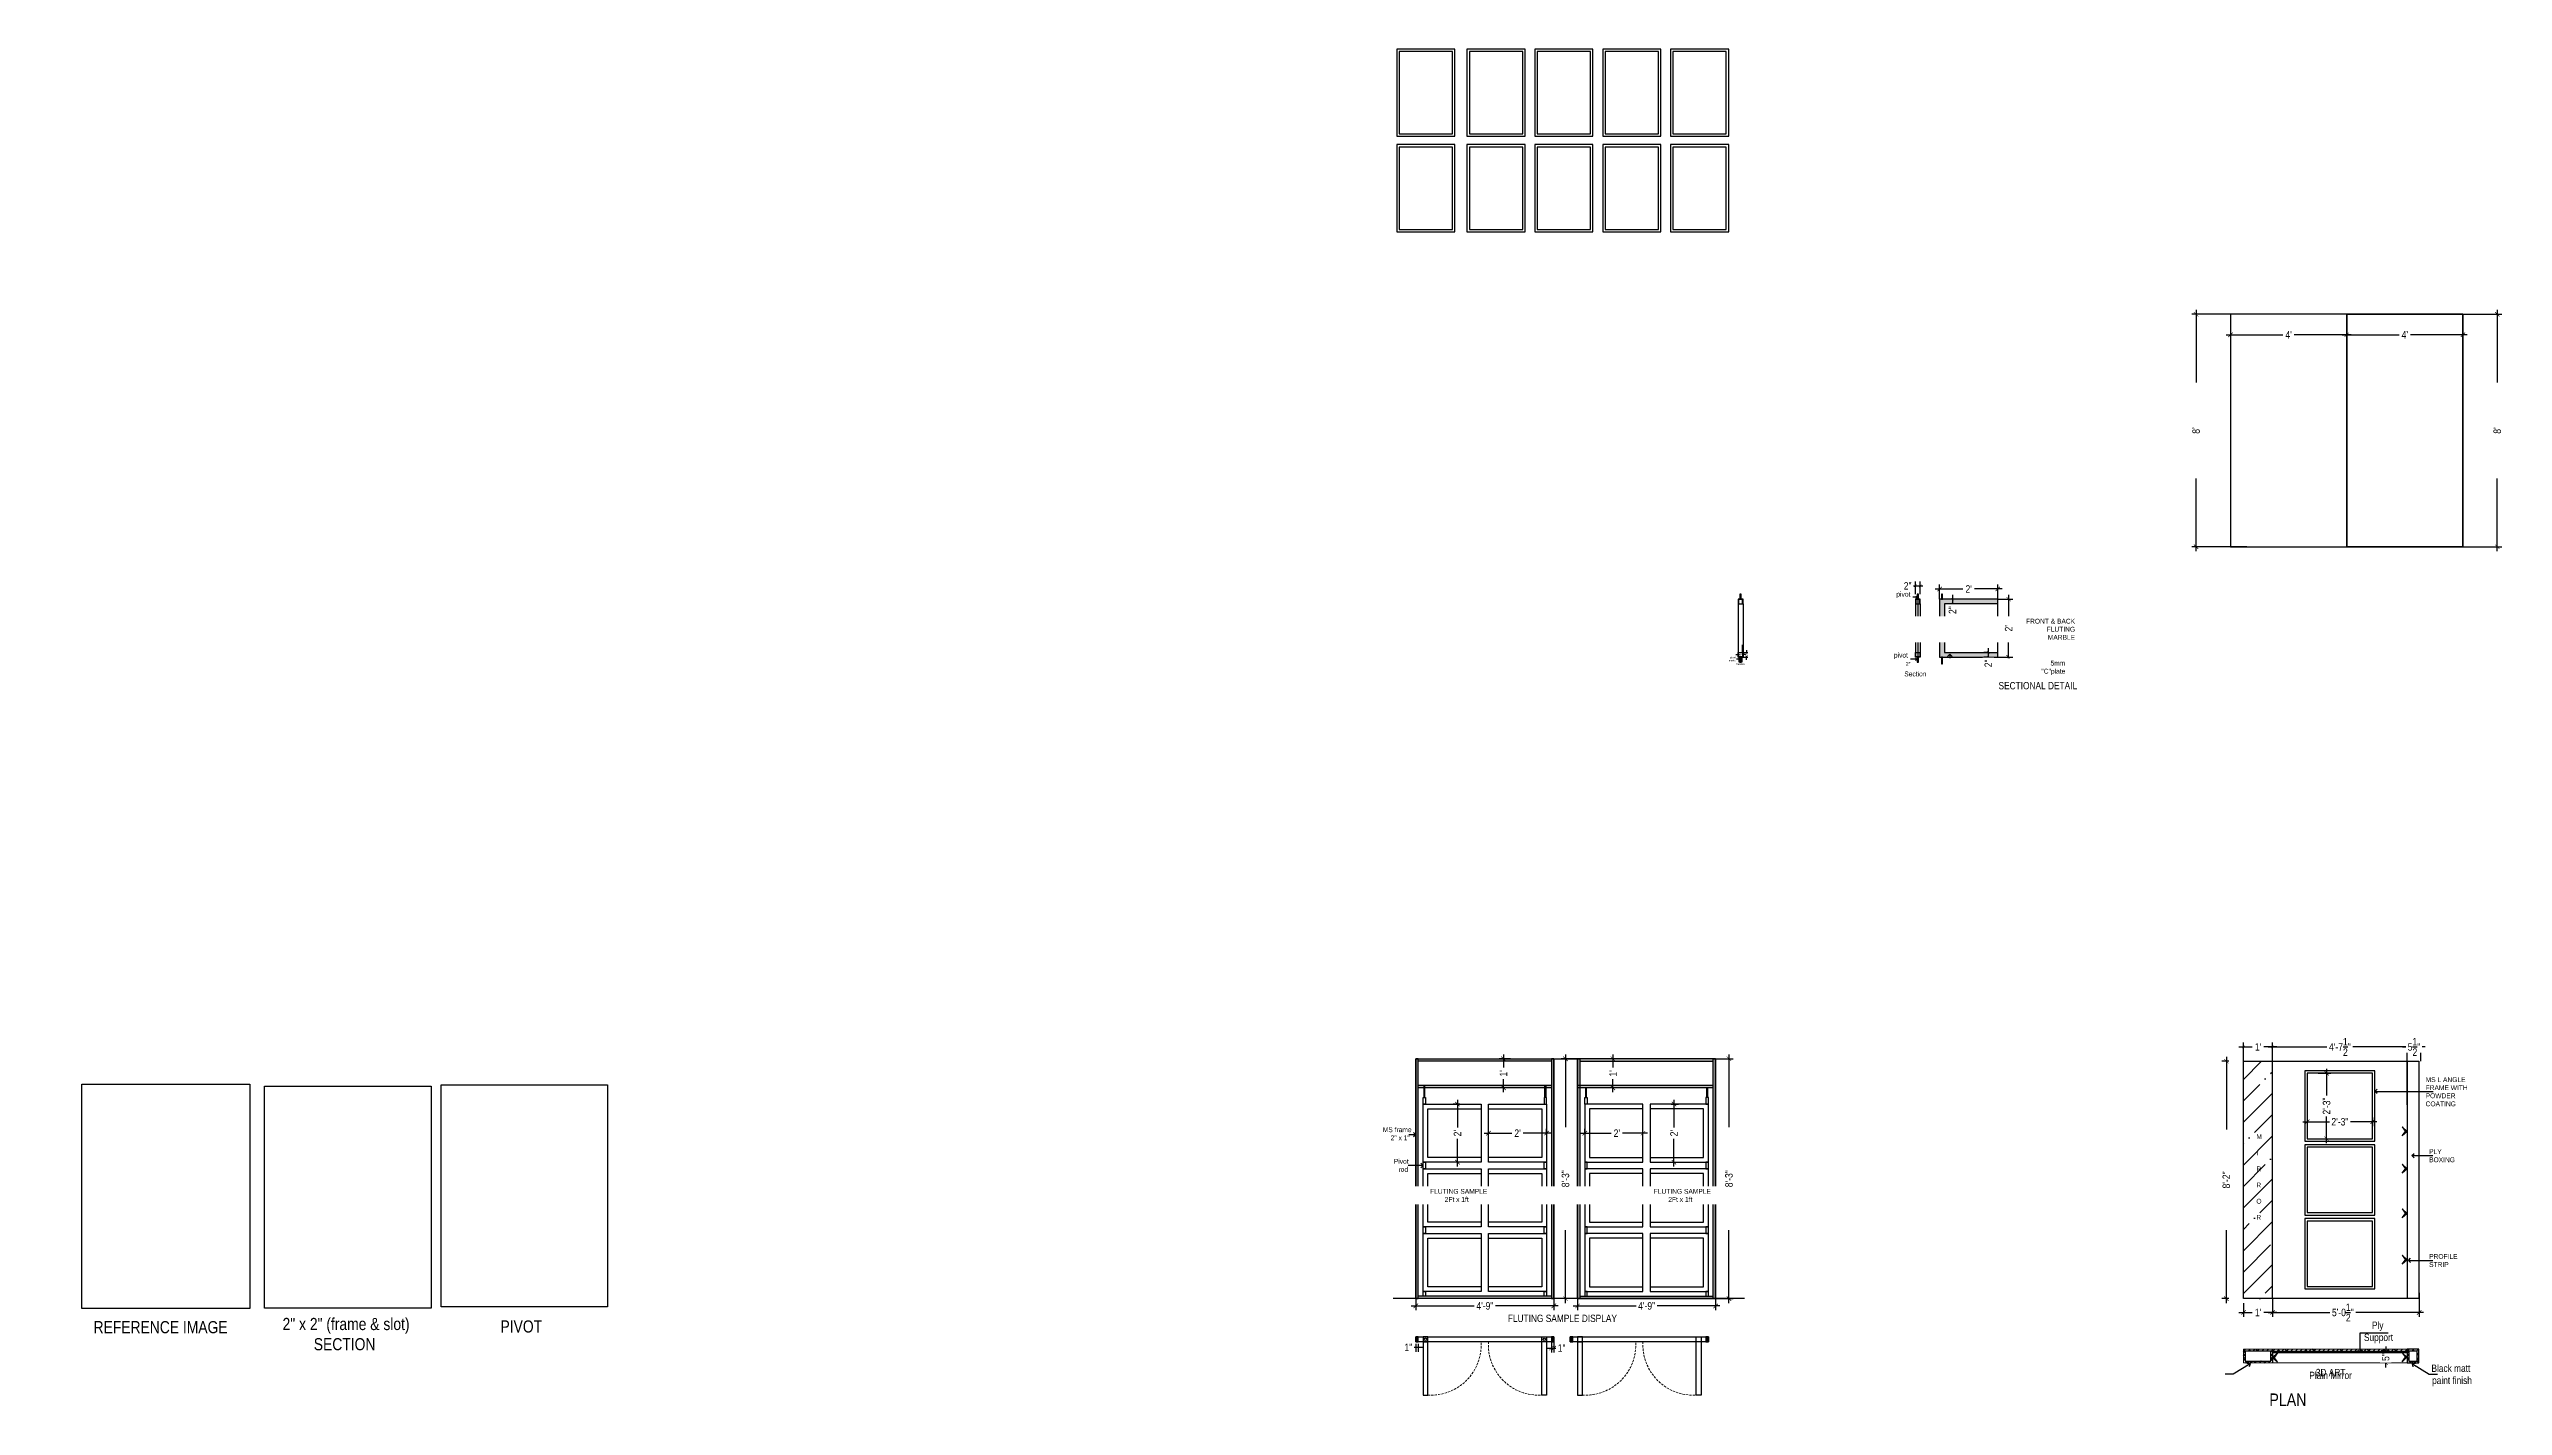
# Model space of a CAD drawing. Header units: inches. Extents: x -109431 to 29005, y -34715 to -1756.
# Drawn here: x -43789 to -42776, y -11345 to -10785 of the extents above; entities that cross this region are included whole.
import ezdxf

# ---------------------------------------------------------------- set-up
doc = ezdxf.new("R2010")
doc.units = ezdxf.units.IN
doc.header["$LTSCALE"] = 0.05
doc.header["$MEASUREMENT"] = 0
doc.header["$PDMODE"] = 3
doc.header["$PDSIZE"] = -4
for name, pattern in [('A2-XREF-115_FURN$0$HIDDEN', [0.375, 0.25, -0.125]), ('ACAD_ISO03W100', [30, 12, -18]), ('DASHED2', [0.375, 0.25, -0.125])]:
    doc.linetypes.add(name, pattern=pattern)
doc.layers.get('Defpoints').update_dxf_attribs({"linetype": 'DASHED2'})
for name, color, linetype in [('Civil Dimension - Text', 7, 'Continuous'), ('Flooring Hatch', 251, 'Continuous'), ('Flooring Layout', 7, 'Continuous'), ('text', 4, 'Continuous')]:
    doc.layers.add(name, color=color, linetype=linetype)
doc.layers.add('FURNITURE', color=1, linetype='Continuous', lineweight=18)
doc.styles.add('4MMOF3-8', font='ARIALN.TTF', dxfattribs={"height": 5.12})
doc.styles.add('9-128OF1-4', font='ARIALN.TTF', dxfattribs={"height": 3.0792})
doc.dimstyles.new('DIM 1-4', dxfattribs={"dimtxt": 3.0792, "dimasz": 1.82, "dimexe": 1.82, "dimexo": 0, "dimgap": 0.09, "dimtad": 0, "dimzin": 0, "dimdsep": 46, "dimlunit": 4, "dimtxsty": '9-128OF1-4', "dimblk": 'ARCHTICK', "dimcen": 1.8125, "dimdle": 1.82, "dimclrd": 8, "dimclre": 8, "dimadec": 0, "dimazin": 0, "dimtfac": 1, "dimtofl": 0, "dimtmove": 0, "dimatfit": 3, "dimldrblk": 'OPEN90', "dimfxl": 1, "dimtolj": 1, "dimtzin": 0, "dimlwd": -1, "dimarcsym": 0})
picture_1 = doc.add_image_def('image3.jpg', size_in_pixel=(1200, 1600))
picture_2 = doc.add_image_def('image4.jpg', size_in_pixel=(1200, 1600))
picture_3 = doc.add_image_def('image5.jpg', size_in_pixel=(1200, 1600))

msp = doc.modelspace()

# ---------------------------------------------------------------- texts
at = {"layer": 'text', "ltscale": 50, "width": 91.6616343, "style": '4MMOF3-8'}
for s, insert, char_height, attachment_point in [('{\\C244;\\c1973145;M\\P\\PI\\P\\PR\\P\\PR\\P\\PO\\P\\PR}', (-42877.39813, -11250.28757), 2, 4), ('PLY \\PBOXING', (-42806.05109, -11241.53009), 2, 4), ('PROFILE\\PSTRIP', (-42806.05109, -11284.77521), 2, 4), ('\\pi43.59105;{\\C32;\\c2648525;Ply\\P\\pi39.3448; Support}', (-42873.26818, -11314.43286), 3, 4), ('\\pi37.94507;{\\C32;\\c2648525;Black matt\\P\\pi37.25544; paint finish}', (-42843.04145, -11332.19511), 3, 4), ('{\\C32;\\c2648525;Plain Mirror}', (-42837.94956, -11332.19511), 3, 6), ('\\pi39.82161;{\\C32;\\c2648525;3D ART }', (-42892.67538, -11331.01916), 3, 4), ('\\pi38.64151;PLAN', (-42910.68137, -11342.20683), 5.12, 4)]:
    msp.add_mtext(s, dxfattribs=dict(at, insert=insert, char_height=char_height, attachment_point=attachment_point))

# ---------------------------------------------------------------- blocks, each defined once
blk = doc.blocks.new('_ArchTick')
at = {"color": 0, "const_width": 0.15}
blk.add_lwpolyline([(-0.5, -0.5), (0.5, 0.5)], dxfattribs=at)
blk = doc.blocks.new('*D618')
at = {"layer": 'Defpoints', "color": 0, "ltscale": 50, "transparency": 16777216}
for p in [(-43206.3, -11220.2), (-43207.3, -11244.2), (-43206.3, -11244.2)]:
    blk.add_point(p, dxfattribs=at)
at = {"layer": 'Flooring Layout', "color": 8, "linetype": 'ACAD_ISO03W100', "lineweight": -2, "ltscale": 50, "transparency": 16777216}
for p, q in [((-43206.3, -11220.2), (-43209.1, -11220.2)), ((-43206.3, -11244.2), (-43209.1, -11244.2))]:
    blk.add_line(p, q, dxfattribs=at)
at = {"layer": 'Flooring Layout', "color": 8, "linetype": 'ACAD_ISO03W100', "ltscale": 50, "transparency": 16777216}
for p, q in [((-43207.3, -11218.4), (-43207.3, -11230.9)), ((-43207.3, -11246), (-43207.3, -11233.5))]:
    blk.add_line(p, q, dxfattribs=at)
at = {"layer": 'Flooring Layout', "color": 8, "ltscale": 50, "transparency": 16777216, "xscale": 1.82, "yscale": 1.82, "zscale": 1.82}
for p, rotation in [((-43207.3, -11220.2), 90), ((-43207.3, -11244.2), 270)]:
    blk.add_blockref('_ArchTick', p, dxfattribs=dict(at, rotation=rotation))
at = {"layer": 'Flooring Layout', "color": 0, "ltscale": 50, "transparency": 16777216, "insert": (-43207.3, -11232.2), "char_height": 3.08, "attachment_point": 5, "rotation": 90, "style": '9-128OF1-4', "bg_fill": 3, "box_fill_scale": 1.25, "bg_fill_color": 256, "bg_fill_true_color": 13158600, "bg_fill_transparency": 0}
blk.add_mtext("\\A1;2'", dxfattribs=at)
blk = doc.blocks.new('_Open90')
at = {"color": 0, "linetype": 'ByBlock', "lineweight": -2}
for p, q in [((0, 0), (-1, 0)), ((-0.5, 0.5), (0, 0)), ((0, 0), (-0.5, -0.5))]:
    blk.add_line(p, q, dxfattribs=at)
blk = doc.blocks.new('*D619')
at = {"layer": 'Defpoints', "color": 0, "ltscale": 50, "transparency": 16777216}
for p in [(-43194.5, -11232.2), (-43170.5, -11232.2), (-43170.5, -11232.2)]:
    blk.add_point(p, dxfattribs=at)
at = {"layer": 'Flooring Layout', "color": 8, "linetype": 'ACAD_ISO03W100', "ltscale": 50, "transparency": 16777216}
for p, q in [((-43196.3, -11232.2), (-43183.8, -11232.2)), ((-43168.7, -11232.2), (-43181.2, -11232.2))]:
    blk.add_line(p, q, dxfattribs=at)
at = {"layer": 'Flooring Layout', "color": 8, "linetype": 'ACAD_ISO03W100', "lineweight": -2, "ltscale": 50, "transparency": 16777216}
for p, q in [((-43194.5, -11232.2), (-43194.5, -11230.4)), ((-43170.5, -11232.2), (-43170.5, -11230.4))]:
    blk.add_line(p, q, dxfattribs=at)
at = {"layer": 'Flooring Layout', "color": 8, "ltscale": 50, "transparency": 16777216, "xscale": 1.82, "yscale": 1.82, "zscale": 1.82, "rotation": 180}
blk.add_blockref('_ArchTick', (-43194.5, -11232.2), dxfattribs=at)
at = {"layer": 'Flooring Layout', "color": 8, "ltscale": 50, "transparency": 16777216, "xscale": 1.82, "yscale": 1.82, "zscale": 1.82}
blk.add_blockref('_ArchTick', (-43170.5, -11232.2), dxfattribs=at)
at = {"layer": 'Flooring Layout', "color": 0, "ltscale": 50, "transparency": 16777216, "insert": (-43182.5, -11232.2), "char_height": 3.08, "attachment_point": 5, "style": '9-128OF1-4', "bg_fill": 3, "box_fill_scale": 1.25, "bg_fill_color": 256, "bg_fill_true_color": 13158600, "bg_fill_transparency": 0}
blk.add_mtext("\\A1;2'", dxfattribs=at)
blk = doc.blocks.new('*D620')
at = {"layer": 'Defpoints', "color": 0, "ltscale": 50, "transparency": 16777216}
for p in [(-43224.5, -11300.5), (-43167.5, -11300.5), (-43167.5, -11303.5)]:
    blk.add_point(p, dxfattribs=at)
at = {"layer": 'Flooring Layout', "color": 8, "linetype": 'ACAD_ISO03W100', "ltscale": 50, "transparency": 16777216}
for p, q in [((-43226.4, -11303.5), (-43199.5, -11303.5)), ((-43165.7, -11303.5), (-43192.5, -11303.5))]:
    blk.add_line(p, q, dxfattribs=at)
at = {"layer": 'Flooring Layout', "color": 8, "linetype": 'ACAD_ISO03W100', "lineweight": -2, "ltscale": 50, "transparency": 16777216}
for p, q in [((-43224.5, -11300.5), (-43224.5, -11305.3)), ((-43167.5, -11300.5), (-43167.5, -11305.3))]:
    blk.add_line(p, q, dxfattribs=at)
at = {"layer": 'Flooring Layout', "color": 8, "ltscale": 50, "transparency": 16777216, "xscale": 1.82, "yscale": 1.82, "zscale": 1.82, "rotation": 180}
blk.add_blockref('_ArchTick', (-43224.5, -11303.5), dxfattribs=at)
at = {"layer": 'Flooring Layout', "color": 8, "ltscale": 50, "transparency": 16777216, "xscale": 1.82, "yscale": 1.82, "zscale": 1.82}
blk.add_blockref('_ArchTick', (-43167.5, -11303.5), dxfattribs=at)
at = {"layer": 'Flooring Layout', "color": 0, "ltscale": 50, "transparency": 16777216, "insert": (-43196, -11303.5), "char_height": 3.08, "attachment_point": 5, "style": '9-128OF1-4', "bg_fill": 3, "box_fill_scale": 1.25, "bg_fill_color": 256, "bg_fill_true_color": 13158600, "bg_fill_transparency": 0}
blk.add_mtext('\\A1;4\'-9"', dxfattribs=at)
blk = doc.blocks.new('*D621')
at = {"layer": 'Defpoints', "color": 0, "ltscale": 50, "transparency": 16777216}
for p in [(-43119, -11220.2), (-43119, -11244.2), (-43117.9, -11244.2)]:
    blk.add_point(p, dxfattribs=at)
at = {"layer": 'Flooring Layout', "color": 8, "linetype": 'ACAD_ISO03W100', "lineweight": -2, "ltscale": 50, "transparency": 16777216}
for p, q in [((-43119, -11220.2), (-43116.1, -11220.2)), ((-43119, -11244.2), (-43116.1, -11244.2))]:
    blk.add_line(p, q, dxfattribs=at)
at = {"layer": 'Flooring Layout', "color": 8, "linetype": 'ACAD_ISO03W100', "ltscale": 50, "transparency": 16777216}
for p, q in [((-43117.9, -11218.4), (-43117.9, -11230.9)), ((-43117.9, -11246), (-43117.9, -11233.5))]:
    blk.add_line(p, q, dxfattribs=at)
at = {"layer": 'Flooring Layout', "color": 8, "ltscale": 50, "transparency": 16777216, "xscale": 1.82, "yscale": 1.82, "zscale": 1.82}
for p, rotation in [((-43117.9, -11220.2), 90), ((-43117.9, -11244.2), 270)]:
    blk.add_blockref('_ArchTick', p, dxfattribs=dict(at, rotation=rotation))
at = {"layer": 'Flooring Layout', "color": 0, "ltscale": 50, "transparency": 16777216, "insert": (-43117.9, -11232.2), "char_height": 3.08, "attachment_point": 5, "rotation": 90, "style": '9-128OF1-4', "bg_fill": 3, "box_fill_scale": 1.25, "bg_fill_color": 256, "bg_fill_true_color": 13158600, "bg_fill_transparency": 0}
blk.add_mtext("\\A1;2'", dxfattribs=at)
blk = doc.blocks.new('*D622')
at = {"layer": 'Defpoints', "color": 0, "ltscale": 50, "transparency": 16777216}
for p in [(-43154.7, -11232.2), (-43154.7, -11232.2), (-43130.7, -11232.2)]:
    blk.add_point(p, dxfattribs=at)
at = {"layer": 'Flooring Layout', "color": 8, "linetype": 'ACAD_ISO03W100', "ltscale": 50, "transparency": 16777216}
for p, q in [((-43156.6, -11232.2), (-43142.7, -11232.2)), ((-43128.9, -11232.2), (-43140.2, -11232.2))]:
    blk.add_line(p, q, dxfattribs=at)
at = {"layer": 'Flooring Layout', "color": 8, "linetype": 'ACAD_ISO03W100', "lineweight": -2, "ltscale": 50, "transparency": 16777216}
for p, q in [((-43154.7, -11232.2), (-43154.7, -11230.4)), ((-43130.7, -11232.2), (-43130.7, -11230.4))]:
    blk.add_line(p, q, dxfattribs=at)
at = {"layer": 'Flooring Layout', "color": 8, "ltscale": 50, "transparency": 16777216, "xscale": 1.82, "yscale": 1.82, "zscale": 1.82, "rotation": 180}
blk.add_blockref('_ArchTick', (-43154.7, -11232.2), dxfattribs=at)
at = {"layer": 'Flooring Layout', "color": 8, "ltscale": 50, "transparency": 16777216, "xscale": 1.82, "yscale": 1.82, "zscale": 1.82}
blk.add_blockref('_ArchTick', (-43130.7, -11232.2), dxfattribs=at)
at = {"layer": 'Flooring Layout', "color": 0, "ltscale": 50, "transparency": 16777216, "insert": (-43141.5, -11232.2), "char_height": 3.08, "attachment_point": 5, "style": '9-128OF1-4', "bg_fill": 3, "box_fill_scale": 1.25, "bg_fill_color": 256, "bg_fill_true_color": 13158600, "bg_fill_transparency": 0}
blk.add_mtext("\\A1;2'", dxfattribs=at)
blk = doc.blocks.new('*D617')
at = {"layer": 'Defpoints', "color": 0, "ltscale": 50, "transparency": 16777216}
for p in [(-43157, -11201.5), (-43162.7, -11300.5), (-43157, -11300.5)]:
    blk.add_point(p, dxfattribs=at)
at = {"layer": 'Flooring Layout', "color": 8, "linetype": 'ACAD_ISO03W100', "lineweight": -2, "ltscale": 50, "transparency": 16777216}
for p, q in [((-43157, -11201.5), (-43164.5, -11201.5)), ((-43157, -11300.5), (-43164.5, -11300.5))]:
    blk.add_line(p, q, dxfattribs=at)
at = {"layer": 'Flooring Layout', "color": 8, "linetype": 'ACAD_ISO03W100', "ltscale": 50, "transparency": 16777216}
for p, q in [((-43162.7, -11199.7), (-43162.7, -11247.5)), ((-43162.7, -11302.3), (-43162.7, -11254.4))]:
    blk.add_line(p, q, dxfattribs=at)
at = {"layer": 'Flooring Layout', "color": 8, "ltscale": 50, "transparency": 16777216, "xscale": 1.82, "yscale": 1.82, "zscale": 1.82}
for p, rotation in [((-43162.7, -11201.5), 90), ((-43162.7, -11300.5), 270)]:
    blk.add_blockref('_ArchTick', p, dxfattribs=dict(at, rotation=rotation))
at = {"layer": 'Flooring Layout', "color": 0, "ltscale": 50, "transparency": 16777216, "insert": (-43162.7, -11251), "char_height": 3.08, "attachment_point": 5, "rotation": 90, "style": '9-128OF1-4', "bg_fill": 3, "box_fill_scale": 1.25, "bg_fill_color": 256, "bg_fill_true_color": 13158600, "bg_fill_transparency": 0}
blk.add_mtext('\\A1;8\'-3"', dxfattribs=at)
blk = doc.blocks.new('*D623')
at = {"layer": 'Defpoints', "color": 0, "ltscale": 50, "transparency": 16777216}
for p in [(-43157.7, -11300.5), (-43157.7, -11303.5), (-43100.7, -11300.5)]:
    blk.add_point(p, dxfattribs=at)
at = {"layer": 'Flooring Layout', "color": 8, "linetype": 'ACAD_ISO03W100', "ltscale": 50, "transparency": 16777216}
for p, q in [((-43159.6, -11303.5), (-43132.7, -11303.5)), ((-43098.9, -11303.5), (-43125.7, -11303.5))]:
    blk.add_line(p, q, dxfattribs=at)
at = {"layer": 'Flooring Layout', "color": 8, "linetype": 'ACAD_ISO03W100', "lineweight": -2, "ltscale": 50, "transparency": 16777216}
for p, q in [((-43157.7, -11300.5), (-43157.7, -11305.3)), ((-43100.7, -11300.5), (-43100.7, -11305.3))]:
    blk.add_line(p, q, dxfattribs=at)
at = {"layer": 'Flooring Layout', "color": 8, "ltscale": 50, "transparency": 16777216, "xscale": 1.82, "yscale": 1.82, "zscale": 1.82, "rotation": 180}
blk.add_blockref('_ArchTick', (-43157.7, -11303.5), dxfattribs=at)
at = {"layer": 'Flooring Layout', "color": 8, "ltscale": 50, "transparency": 16777216, "xscale": 1.82, "yscale": 1.82, "zscale": 1.82}
blk.add_blockref('_ArchTick', (-43100.7, -11303.5), dxfattribs=at)
at = {"layer": 'Flooring Layout', "color": 0, "ltscale": 50, "transparency": 16777216, "insert": (-43129.2, -11303.5), "char_height": 3.08, "attachment_point": 5, "style": '9-128OF1-4', "bg_fill": 3, "box_fill_scale": 1.25, "bg_fill_color": 256, "bg_fill_true_color": 13158600, "bg_fill_transparency": 0}
blk.add_mtext('\\A1;4\'-9"', dxfattribs=at)
blk = doc.blocks.new('*D660')
at = {"layer": 'Defpoints', "color": 0, "ltscale": 50, "transparency": 16777216}
for p in [(-42815.1, -11196.6), (-42870.7, -11202.5), (-42815.1, -11220.5)]:
    blk.add_point(p, dxfattribs=at)
at = {"layer": 'Flooring Layout', "color": 8, "linetype": 'ACAD_ISO03W100', "ltscale": 50, "transparency": 16777216}
for p, q in [((-42872.5, -11196.6), (-42847.4, -11196.6)), ((-42813.3, -11196.6), (-42838.5, -11196.6))]:
    blk.add_line(p, q, dxfattribs=at)
at = {"layer": 'Flooring Layout', "color": 8, "linetype": 'ACAD_ISO03W100', "lineweight": -2, "ltscale": 50, "transparency": 16777216}
for p, q in [((-42870.7, -11202.5), (-42870.7, -11194.8)), ((-42815.1, -11220.5), (-42815.1, -11194.8))]:
    blk.add_line(p, q, dxfattribs=at)
at = {"layer": 'Flooring Layout', "color": 8, "ltscale": 50, "transparency": 16777216, "rotation": 180}
blk.add_blockref('_ArchTick', (-42870.7, -11196.6), dxfattribs=at)
at = {"layer": 'Flooring Layout', "color": 8, "ltscale": 50, "transparency": 16777216}
blk.add_blockref('_ArchTick', (-42815.1, -11196.6), dxfattribs=at)
at = {"layer": 'Flooring Layout', "color": 0, "ltscale": 50, "transparency": 16777216, "insert": (-42842.9, -11196.6), "char_height": 3.079, "attachment_point": 5, "style": '9-128OF1-4', "bg_fill": 3, "box_fill_scale": 1.25, "bg_fill_color": 256, "bg_fill_true_color": 13158600, "bg_fill_transparency": 0}
blk.add_mtext('\\A1;4\'-7{\\H1x;\\S1/2;}"', dxfattribs=at)
blk = doc.blocks.new('*D661')
at = {"layer": 'Defpoints', "color": 0, "ltscale": 50, "transparency": 16777216}
blk.add_point((-42870.7, -11220.5), dxfattribs=at)
at = {"layer": 'Flooring Layout', "color": 8, "linetype": 'ACAD_ISO03W100', "ltscale": 50, "transparency": 16777216}
for p, q in [((-42884.6, -11196.6), (-42877.9, -11196.6)), ((-42868.9, -11196.6), (-42875.6, -11196.6))]:
    blk.add_line(p, q, dxfattribs=at)
at = {"layer": 'Flooring Layout', "color": 8, "linetype": 'ACAD_ISO03W100', "lineweight": -2, "ltscale": 50, "transparency": 16777216}
for p, q in [((-42882.7, -11202.5), (-42882.7, -11194.8)), ((-42870.7, -11220.5), (-42870.7, -11194.8))]:
    blk.add_line(p, q, dxfattribs=at)
at = {"layer": 'Flooring Layout', "color": 8, "ltscale": 50, "transparency": 16777216, "rotation": 180}
blk.add_blockref('_ArchTick', (-42882.7, -11196.6), dxfattribs=at)
at = {"layer": 'Flooring Layout', "color": 8, "ltscale": 50, "transparency": 16777216}
blk.add_blockref('_ArchTick', (-42870.7, -11196.6), dxfattribs=at)
at = {"layer": 'Flooring Layout', "color": 0, "ltscale": 50, "transparency": 16777216, "insert": (-42876.7, -11196.6), "char_height": 3.08, "attachment_point": 5, "style": '9-128OF1-4', "bg_fill": 3, "box_fill_scale": 1.25, "bg_fill_color": 256, "bg_fill_true_color": 13158600, "bg_fill_transparency": 0}
blk.add_mtext("\\A1;1'", dxfattribs=at)
at = {"layer": 'Defpoints', "color": 0, "ltscale": 50, "transparency": 16777216}
for p in [(-42882.7, -11196.6), (-42882.7, -11202.5)]:
    blk.add_point(p, dxfattribs=at)
blk = doc.blocks.new('*D662')
at = {"layer": 'Defpoints', "color": 0, "ltscale": 50, "transparency": 16777216}
blk.add_point((-42815.1, -11220.5), dxfattribs=at)
at = {"layer": 'Flooring Layout', "color": 8, "linetype": 'ACAD_ISO03W100', "ltscale": 50, "transparency": 16777216}
for p, q in [((-42817, -11196.6), (-42814.8, -11196.6)), ((-42807.7, -11196.6), (-42809.9, -11196.6))]:
    blk.add_line(p, q, dxfattribs=at)
at = {"layer": 'Flooring Layout', "color": 8, "linetype": 'ACAD_ISO03W100', "lineweight": -2, "ltscale": 50, "transparency": 16777216}
for p, q in [((-42815.1, -11220.5), (-42815.1, -11194.8)), ((-42809.5, -11202.5), (-42809.5, -11194.8))]:
    blk.add_line(p, q, dxfattribs=at)
at = {"layer": 'Flooring Layout', "color": 8, "ltscale": 50, "transparency": 16777216, "rotation": 180}
blk.add_blockref('_ArchTick', (-42815.1, -11196.6), dxfattribs=at)
at = {"layer": 'Flooring Layout', "color": 8, "ltscale": 50, "transparency": 16777216}
blk.add_blockref('_ArchTick', (-42809.5, -11196.6), dxfattribs=at)
at = {"layer": 'Flooring Layout', "color": 0, "ltscale": 50, "transparency": 16777216, "insert": (-42812.3, -11196.6), "char_height": 3.079, "attachment_point": 5, "style": '9-128OF1-4', "bg_fill": 3, "box_fill_scale": 1.25, "bg_fill_color": 256, "bg_fill_true_color": 13158600, "bg_fill_transparency": 0}
blk.add_mtext('\\A1;5{\\H1x;\\S1/2;}"', dxfattribs=at)
at = {"layer": 'Defpoints', "color": 0, "ltscale": 50, "transparency": 16777216}
for p in [(-42809.5, -11196.6), (-42809.5, -11202.5)]:
    blk.add_point(p, dxfattribs=at)
blk = doc.blocks.new('*D663')
at = {"layer": 'Defpoints', "color": 0, "ltscale": 50, "transparency": 16777216}
for p in [(-42888.8, -11202.5), (-42889.8, -11300.5), (-42888.8, -11300.5)]:
    blk.add_point(p, dxfattribs=at)
at = {"layer": 'Flooring Layout', "color": 8, "linetype": 'ACAD_ISO03W100', "lineweight": -2, "ltscale": 50, "transparency": 16777216}
for p, q in [((-42888.8, -11202.5), (-42891.6, -11202.5)), ((-42888.8, -11300.5), (-42891.6, -11300.5))]:
    blk.add_line(p, q, dxfattribs=at)
at = {"layer": 'Flooring Layout', "color": 8, "linetype": 'ACAD_ISO03W100', "ltscale": 50, "transparency": 16777216}
for p, q in [((-42889.8, -11200.7), (-42889.8, -11248)), ((-42889.8, -11302.3), (-42889.8, -11254.9))]:
    blk.add_line(p, q, dxfattribs=at)
at = {"layer": 'Flooring Layout', "color": 8, "ltscale": 50, "transparency": 16777216, "xscale": 1.82, "yscale": 1.82, "zscale": 1.82}
for p, rotation in [((-42889.8, -11202.5), 90), ((-42889.8, -11300.5), 270)]:
    blk.add_blockref('_ArchTick', p, dxfattribs=dict(at, rotation=rotation))
at = {"layer": 'Flooring Layout', "color": 0, "ltscale": 50, "transparency": 16777216, "insert": (-42889.8, -11251.5), "char_height": 3.08, "attachment_point": 5, "rotation": 90, "style": '9-128OF1-4', "bg_fill": 3, "box_fill_scale": 1.25, "bg_fill_color": 256, "bg_fill_true_color": 13158600, "bg_fill_transparency": 0}
blk.add_mtext('\\A1;8\'-2"', dxfattribs=at)
blk = doc.blocks.new('adwawd')
at = {"layer": 'Flooring Hatch', "ltscale": 50, "true_color": 0xcd6928}
h = blk.add_hatch(color=32, dxfattribs=at)
h.dxf.hatch_style = 1
h.paths.add_polyline_path([(-77941.3, -7094), (-77946, -7099.1), (-77941.3, -7095.7), (-77936.7, -7099.1)])
at = {"layer": 'Civil Dimension - Text', "color": 2, "ltscale": 50}
for p, q in [((-77941.3, -7094), (-77946, -7099.1)), ((-77946, -7099.1), (-77941.3, -7095.7)), ((-77941.3, -7094), (-77936.7, -7099.1)), ((-77936.7, -7099.1), (-77941.3, -7095.7))]:
    blk.add_line(p, q, dxfattribs=at)
blk = doc.blocks.new('*D664')
at = {"layer": 'Flooring Layout', "color": 8, "linetype": 'ACAD_ISO03W100', "lineweight": -2, "ltscale": 50, "transparency": 16777216}
for p, q in [((-42824, -11322.1), (-42825.8, -11322.1)), ((-42824, -11327), (-42825.8, -11327))]:
    blk.add_line(p, q, dxfattribs=at)
at = {"layer": 'Flooring Layout', "color": 8, "linetype": 'ACAD_ISO03W100', "ltscale": 50, "transparency": 16777216}
for p, q in [((-42824, -11320.3), (-42824, -11323)), ((-42824, -11328.9), (-42824, -11326.1))]:
    blk.add_line(p, q, dxfattribs=at)
at = {"layer": 'Flooring Layout', "color": 8, "ltscale": 50, "transparency": 16777216, "xscale": 1.82, "yscale": 1.82, "zscale": 1.82}
for p, rotation in [((-42824, -11322.1), 90), ((-42824, -11327), 270)]:
    blk.add_blockref('_ArchTick', p, dxfattribs=dict(at, rotation=rotation))
at = {"layer": 'Flooring Layout', "color": 0, "ltscale": 50, "transparency": 16777216, "insert": (-42824, -11324.6), "char_height": 3.08, "attachment_point": 5, "rotation": 90, "style": '9-128OF1-4', "bg_fill": 3, "box_fill_scale": 1.25, "bg_fill_color": 256, "bg_fill_true_color": 13158600, "bg_fill_transparency": 0}
blk.add_mtext('\\A1;5"', dxfattribs=at)
at = {"layer": 'Defpoints', "color": 0, "ltscale": 50, "transparency": 16777216}
for p in [(-42824, -11322.1), (-42824, -11327), (-42824, -11327)]:
    blk.add_point(p, dxfattribs=at)
blk = doc.blocks.new('*D734')
at = {"layer": 'Defpoints', "color": 0, "ltscale": 50, "transparency": 16777216}
for p in [(-43100.7, -11201.5), (-43100.7, -11300.5), (-43095.2, -11300.5)]:
    blk.add_point(p, dxfattribs=at)
at = {"layer": 'Flooring Layout', "color": 8, "linetype": 'ACAD_ISO03W100', "lineweight": -2, "ltscale": 50, "transparency": 16777216}
for p, q in [((-43100.7, -11201.5), (-43093.4, -11201.5)), ((-43100.7, -11300.5), (-43093.4, -11300.5))]:
    blk.add_line(p, q, dxfattribs=at)
at = {"layer": 'Flooring Layout', "color": 8, "linetype": 'ACAD_ISO03W100', "ltscale": 50, "transparency": 16777216}
for p, q in [((-43095.2, -11199.7), (-43095.2, -11247.5)), ((-43095.2, -11302.3), (-43095.2, -11254.4))]:
    blk.add_line(p, q, dxfattribs=at)
at = {"layer": 'Flooring Layout', "color": 8, "ltscale": 50, "transparency": 16777216, "xscale": 1.82, "yscale": 1.82, "zscale": 1.82}
for p, rotation in [((-43095.2, -11201.5), 90), ((-43095.2, -11300.5), 270)]:
    blk.add_blockref('_ArchTick', p, dxfattribs=dict(at, rotation=rotation))
at = {"layer": 'Flooring Layout', "color": 0, "ltscale": 50, "transparency": 16777216, "insert": (-43095.2, -11251), "char_height": 3.08, "attachment_point": 5, "rotation": 90, "style": '9-128OF1-4', "bg_fill": 3, "box_fill_scale": 1.25, "bg_fill_color": 256, "bg_fill_true_color": 13158600, "bg_fill_transparency": 0}
blk.add_mtext('\\A1;8\'-3"', dxfattribs=at)
blk = doc.blocks.new('*D735')
at = {"layer": 'Defpoints', "color": 0, "ltscale": 50, "transparency": 16777216}
for p in [(-42810.2, -11298.1), (-42870.7, -11300.5), (-42810.2, -11306.2)]:
    blk.add_point(p, dxfattribs=at)
at = {"layer": 'Flooring Layout', "color": 8, "linetype": 'ACAD_ISO03W100', "lineweight": -2, "ltscale": 50, "transparency": 16777216}
for p, q in [((-42810.2, -11298.1), (-42810.2, -11308)), ((-42870.7, -11300.5), (-42870.7, -11308))]:
    blk.add_line(p, q, dxfattribs=at)
at = {"layer": 'Flooring Layout', "color": 8, "linetype": 'ACAD_ISO03W100', "ltscale": 50, "transparency": 16777216}
for p, q in [((-42872.5, -11306.2), (-42846, -11306.2)), ((-42808.4, -11306.2), (-42837.3, -11306.2))]:
    blk.add_line(p, q, dxfattribs=at)
at = {"layer": 'Flooring Layout', "color": 8, "ltscale": 50, "transparency": 16777216, "xscale": 1.82, "yscale": 1.82, "zscale": 1.82, "rotation": 180}
blk.add_blockref('_ArchTick', (-42870.7, -11306.2), dxfattribs=at)
at = {"layer": 'Flooring Layout', "color": 8, "ltscale": 50, "transparency": 16777216, "xscale": 1.82, "yscale": 1.82, "zscale": 1.82}
blk.add_blockref('_ArchTick', (-42810.2, -11306.2), dxfattribs=at)
at = {"layer": 'Flooring Layout', "color": 0, "ltscale": 50, "transparency": 16777216, "insert": (-42841.7, -11306.2), "char_height": 3.079, "attachment_point": 5, "style": '9-128OF1-4', "bg_fill": 3, "box_fill_scale": 1.25, "bg_fill_color": 256, "bg_fill_true_color": 13158600, "bg_fill_transparency": 0}
blk.add_mtext('\\A1;5\'-0{\\H1x;\\S1/2;}"', dxfattribs=at)
blk = doc.blocks.new('*D863')
at = {"layer": 'Defpoints', "color": 0, "ltscale": 50, "transparency": 16777216}
for p in [(-42856.4, -11224.3), (-42829.4, -11225.8), (-42829.4, -11227.5)]:
    blk.add_point(p, dxfattribs=at)
at = {"layer": 'Flooring Layout', "color": 8, "linetype": 'ACAD_ISO03W100', "ltscale": 50, "transparency": 16777216}
for p, q in [((-42858.2, -11227.5), (-42846.4, -11227.5)), ((-42827.6, -11227.5), (-42839.5, -11227.5))]:
    blk.add_line(p, q, dxfattribs=at)
at = {"layer": 'Flooring Layout', "color": 8, "linetype": 'ACAD_ISO03W100', "lineweight": -2, "ltscale": 50, "transparency": 16777216}
for p, q in [((-42856.4, -11224.3), (-42856.4, -11229.3)), ((-42829.4, -11225.8), (-42829.4, -11229.3))]:
    blk.add_line(p, q, dxfattribs=at)
at = {"layer": 'Flooring Layout', "color": 8, "ltscale": 50, "transparency": 16777216, "xscale": 1.82, "yscale": 1.82, "zscale": 1.82, "rotation": 180}
blk.add_blockref('_ArchTick', (-42856.4, -11227.5), dxfattribs=at)
at = {"layer": 'Flooring Layout', "color": 8, "ltscale": 50, "transparency": 16777216, "xscale": 1.82, "yscale": 1.82, "zscale": 1.82}
blk.add_blockref('_ArchTick', (-42829.4, -11227.5), dxfattribs=at)
at = {"layer": 'Flooring Layout', "color": 0, "ltscale": 50, "transparency": 16777216, "insert": (-42842.9, -11227.5), "char_height": 3.08, "attachment_point": 5, "style": '9-128OF1-4', "bg_fill": 3, "box_fill_scale": 1.25, "bg_fill_color": 256, "bg_fill_true_color": 13158600, "bg_fill_transparency": 0}
blk.add_mtext('\\A1;2\'-3"', dxfattribs=at)
blk = doc.blocks.new('*D864')
at = {"layer": 'Flooring Layout', "color": 8, "linetype": 'ACAD_ISO03W100', "lineweight": -2, "ltscale": 50, "transparency": 16777216}
for p, q in [((-43018.2, -11009.7), (-43018.2, -11004.5)), ((-43016.2, -11009.7), (-43016.2, -11004.5))]:
    blk.add_line(p, q, dxfattribs=at)
at = {"layer": 'Flooring Layout', "color": 8, "linetype": 'ACAD_ISO03W100', "ltscale": 50, "transparency": 16777216}
for p, q in [((-43019.8, -11006.3), (-43018.2, -11006.3)), ((-43019.2, -11006.3), (-43015.2, -11006.3))]:
    blk.add_line(p, q, dxfattribs=at)
at = {"layer": 'Flooring Layout', "color": 0, "ltscale": 50, "transparency": 16777216, "insert": (-43021.4, -11006.3), "char_height": 3.08, "attachment_point": 5, "style": '9-128OF1-4', "bg_fill": 3, "box_fill_scale": 1.25, "bg_fill_color": 256, "bg_fill_true_color": 13158600, "bg_fill_transparency": 0}
blk.add_mtext('\\A1;2"', dxfattribs=at)
at = {"layer": 'Defpoints', "color": 0, "ltscale": 50, "transparency": 16777216}
for p in [(-43018.2, -11009.7), (-43016.2, -11006.3), (-43016.2, -11009.7)]:
    blk.add_point(p, dxfattribs=at)
at = {"layer": 'Flooring Layout', "color": 8, "ltscale": 50, "transparency": 16777216, "rotation": 180}
blk.add_blockref('_ArchTick', (-43018.2, -11006.3), dxfattribs=at)
at = {"layer": 'Flooring Layout', "color": 8, "ltscale": 50, "transparency": 16777216}
blk.add_blockref('_ArchTick', (-43016.2, -11006.3), dxfattribs=at)
blk = doc.blocks.new('*D865')
at = {"layer": 'Flooring Layout', "color": 8, "linetype": 'ACAD_ISO03W100', "ltscale": 50, "transparency": 16777216}
for p, q in [((-43020.4, -11038.5), (-43018.2, -11038.5)), ((-43019.2, -11038.5), (-43015.2, -11038.5))]:
    blk.add_line(p, q, dxfattribs=at)
at = {"layer": 'Flooring Layout', "color": 8, "linetype": 'ACAD_ISO03W100', "lineweight": -2, "ltscale": 50, "transparency": 16777216}
for p, q in [((-43018.2, -11036.7), (-43018.2, -11040.3)), ((-43016.2, -11036.7), (-43016.2, -11040.3))]:
    blk.add_line(p, q, dxfattribs=at)
at = {"layer": 'Flooring Layout', "color": 0, "ltscale": 50, "transparency": 16777216, "insert": (-43021.2, -11038.5), "char_height": 3.079, "attachment_point": 5, "style": '9-128OF1-4', "bg_fill": 3, "box_fill_scale": 1.25, "bg_fill_color": 256, "bg_fill_true_color": 13158600, "bg_fill_transparency": 0}
blk.add_mtext('\\A1;{\\H0.48714x;2"}', dxfattribs=at)
at = {"layer": 'Defpoints', "color": 0, "ltscale": 50, "transparency": 16777216}
for p in [(-43018.2, -11036.7), (-43016.2, -11036.7), (-43016.2, -11038.5)]:
    blk.add_point(p, dxfattribs=at)
at = {"layer": 'Flooring Layout', "color": 8, "ltscale": 50, "transparency": 16777216, "rotation": 180}
blk.add_blockref('_ArchTick', (-43018.2, -11038.5), dxfattribs=at)
at = {"layer": 'Flooring Layout', "color": 8, "ltscale": 50, "transparency": 16777216}
blk.add_blockref('_ArchTick', (-43016.2, -11038.5), dxfattribs=at)
blk = doc.blocks.new('*D866')
at = {"layer": 'Defpoints', "color": 0, "ltscale": 50, "transparency": 16777216}
for p in [(-43008.2, -11011.8), (-42984.2, -11007.6), (-42984.2, -11011.8)]:
    blk.add_point(p, dxfattribs=at)
at = {"layer": 'Flooring Layout', "color": 8, "linetype": 'ACAD_ISO03W100', "ltscale": 50, "transparency": 16777216}
for p, q in [((-43010, -11007.6), (-42997.5, -11007.6)), ((-42982.4, -11007.6), (-42994.9, -11007.6))]:
    blk.add_line(p, q, dxfattribs=at)
at = {"layer": 'Flooring Layout', "color": 8, "linetype": 'ACAD_ISO03W100', "lineweight": -2, "ltscale": 50, "transparency": 16777216}
for p, q in [((-43008.2, -11011.8), (-43008.2, -11005.8)), ((-42984.2, -11011.8), (-42984.2, -11005.8))]:
    blk.add_line(p, q, dxfattribs=at)
at = {"layer": 'Flooring Layout', "color": 8, "ltscale": 50, "transparency": 16777216, "xscale": 1.82, "yscale": 1.82, "zscale": 1.82, "rotation": 180}
blk.add_blockref('_ArchTick', (-43008.2, -11007.6), dxfattribs=at)
at = {"layer": 'Flooring Layout', "color": 8, "ltscale": 50, "transparency": 16777216, "xscale": 1.82, "yscale": 1.82, "zscale": 1.82}
blk.add_blockref('_ArchTick', (-42984.2, -11007.6), dxfattribs=at)
at = {"layer": 'Flooring Layout', "color": 0, "ltscale": 50, "transparency": 16777216, "insert": (-42996.2, -11007.6), "char_height": 3.08, "attachment_point": 5, "style": '9-128OF1-4', "bg_fill": 3, "box_fill_scale": 1.25, "bg_fill_color": 256, "bg_fill_true_color": 13158600, "bg_fill_transparency": 0}
blk.add_mtext("\\A1;2'", dxfattribs=at)
blk = doc.blocks.new('*D867')
at = {"layer": 'Defpoints', "color": 0, "ltscale": 50, "transparency": 16777216}
for p in [(-42984.2, -11011.8), (-42984.2, -11035.8), (-42979.7, -11035.8)]:
    blk.add_point(p, dxfattribs=at)
at = {"layer": 'Flooring Layout', "color": 8, "linetype": 'ACAD_ISO03W100', "lineweight": -2, "ltscale": 50, "transparency": 16777216}
for p, q in [((-42984.2, -11011.8), (-42977.9, -11011.8)), ((-42984.2, -11035.8), (-42977.9, -11035.8))]:
    blk.add_line(p, q, dxfattribs=at)
at = {"layer": 'Flooring Layout', "color": 8, "linetype": 'ACAD_ISO03W100', "ltscale": 50, "transparency": 16777216}
for p, q in [((-42979.7, -11010), (-42979.7, -11022.5)), ((-42979.7, -11037.6), (-42979.7, -11025))]:
    blk.add_line(p, q, dxfattribs=at)
at = {"layer": 'Flooring Layout', "color": 8, "ltscale": 50, "transparency": 16777216, "xscale": 1.82, "yscale": 1.82, "zscale": 1.82}
for p, rotation in [((-42979.7, -11011.8), 90), ((-42979.7, -11035.8), 270)]:
    blk.add_blockref('_ArchTick', p, dxfattribs=dict(at, rotation=rotation))
at = {"layer": 'Flooring Layout', "color": 0, "ltscale": 50, "transparency": 16777216, "insert": (-42979.7, -11023.8), "char_height": 3.08, "attachment_point": 5, "rotation": 90, "style": '9-128OF1-4', "bg_fill": 3, "box_fill_scale": 1.25, "bg_fill_color": 256, "bg_fill_true_color": 13158600, "bg_fill_transparency": 0}
blk.add_mtext("\\A1;2'", dxfattribs=at)
blk = doc.blocks.new('*D868')
at = {"layer": 'Flooring Layout', "color": 8, "linetype": 'ACAD_ISO03W100', "lineweight": -2, "ltscale": 50, "transparency": 16777216}
for p, q in [((-42988.1, -11033.8), (-42990, -11033.8)), ((-42988.1, -11035.8), (-42990, -11035.8))]:
    blk.add_line(p, q, dxfattribs=at)
at = {"layer": 'Flooring Layout', "color": 8, "linetype": 'ACAD_ISO03W100', "ltscale": 50, "transparency": 16777216}
for p, q in [((-42988.1, -11032), (-42988.1, -11035.8)), ((-42988.1, -11035.8), (-42988.1, -11036.8))]:
    blk.add_line(p, q, dxfattribs=at)
at = {"layer": 'Flooring Layout', "color": 8, "ltscale": 50, "transparency": 16777216}
for p, rotation in [((-42988.1, -11033.8), 90), ((-42988.1, -11035.8), 270)]:
    blk.add_blockref('_ArchTick', p, dxfattribs=dict(at, rotation=rotation))
at = {"layer": 'Flooring Layout', "color": 0, "ltscale": 50, "transparency": 16777216, "insert": (-42988.1, -11038.3), "char_height": 3.08, "attachment_point": 5, "rotation": 90, "style": '9-128OF1-4', "bg_fill": 3, "box_fill_scale": 1.25, "bg_fill_color": 256, "bg_fill_true_color": 13158600, "bg_fill_transparency": 0}
blk.add_mtext('\\A1;2"', dxfattribs=at)
at = {"layer": 'Defpoints', "color": 0, "ltscale": 50, "transparency": 16777216}
for p in [(-42988.1, -11033.8), (-42988.1, -11035.8), (-42988.1, -11035.8)]:
    blk.add_point(p, dxfattribs=at)
blk = doc.blocks.new('*D869')
at = {"layer": 'Flooring Layout', "color": 8, "linetype": 'ACAD_ISO03W100', "lineweight": -2, "ltscale": 50, "transparency": 16777216}
for p, q in [((-43002.9, -11011.8), (-43004.7, -11011.8)), ((-43002.9, -11013.8), (-43004.7, -11013.8))]:
    blk.add_line(p, q, dxfattribs=at)
at = {"layer": 'Flooring Layout', "color": 8, "linetype": 'ACAD_ISO03W100', "ltscale": 50, "transparency": 16777216}
for p, q in [((-43002.9, -11010), (-43002.9, -11013.8)), ((-43002.9, -11013.8), (-43002.9, -11014.8))]:
    blk.add_line(p, q, dxfattribs=at)
at = {"layer": 'Flooring Layout', "color": 8, "ltscale": 50, "transparency": 16777216}
for p, rotation in [((-43002.9, -11011.8), 90), ((-43002.9, -11013.8), 270)]:
    blk.add_blockref('_ArchTick', p, dxfattribs=dict(at, rotation=rotation))
at = {"layer": 'Flooring Layout', "color": 0, "ltscale": 50, "transparency": 16777216, "insert": (-43002.9, -11016.3), "char_height": 3.08, "attachment_point": 5, "rotation": 90, "style": '9-128OF1-4', "bg_fill": 3, "box_fill_scale": 1.25, "bg_fill_color": 256, "bg_fill_true_color": 13158600, "bg_fill_transparency": 0}
blk.add_mtext('\\A1;2"', dxfattribs=at)
at = {"layer": 'Defpoints', "color": 0, "ltscale": 50, "transparency": 16777216}
for p in [(-43002.9, -11011.8), (-43002.9, -11013.8), (-43002.9, -11013.8)]:
    blk.add_point(p, dxfattribs=at)
blk = doc.blocks.new('*D893')
at = {"layer": 'Flooring Layout', "color": 8, "linetype": 'ACAD_ISO03W100', "ltscale": 50, "transparency": 16777216}
for p, q in [((-43224.5, -11320.6), (-43226.2, -11320.6)), ((-43221.7, -11320.6), (-43224.5, -11320.6))]:
    blk.add_line(p, q, dxfattribs=at)
at = {"layer": 'Flooring Layout', "color": 8, "linetype": 'ACAD_ISO03W100', "lineweight": -2, "ltscale": 50, "transparency": 16777216}
for p, q in [((-43224.5, -11319.2), (-43224.5, -11322.4)), ((-43223.5, -11319.2), (-43223.5, -11322.4))]:
    blk.add_line(p, q, dxfattribs=at)
at = {"layer": 'Flooring Layout', "color": 8, "ltscale": 50, "transparency": 16777216, "xscale": 0.5, "yscale": 0.5, "zscale": 0.5, "rotation": 180}
blk.add_blockref('_ArchTick', (-43224.5, -11320.6), dxfattribs=at)
at = {"layer": 'Flooring Layout', "color": 8, "ltscale": 50, "transparency": 16777216, "xscale": 0.5, "yscale": 0.5, "zscale": 0.5}
blk.add_blockref('_ArchTick', (-43223.5, -11320.6), dxfattribs=at)
at = {"layer": 'Flooring Layout', "color": 0, "ltscale": 50, "transparency": 16777216, "insert": (-43227.6, -11320.6), "char_height": 3.08, "attachment_point": 5, "style": '9-128OF1-4', "bg_fill": 3, "box_fill_scale": 1.25, "bg_fill_color": 256, "bg_fill_true_color": 13158600, "bg_fill_transparency": 0}
blk.add_mtext('\\A1;1"', dxfattribs=at)
at = {"layer": 'Defpoints', "color": 0, "ltscale": 50, "transparency": 16777216}
for p in [(-43224.5, -11319.2), (-43224.5, -11320.6), (-43223.5, -11319.2)]:
    blk.add_point(p, dxfattribs=at)
blk = doc.blocks.new('*D894')
at = {"layer": 'Flooring Layout', "color": 8, "linetype": 'ACAD_ISO03W100', "lineweight": -2, "ltscale": 50, "transparency": 16777216}
for p, q in [((-43168.5, -11318.3), (-43168.5, -11322.7)), ((-43167.5, -11318.3), (-43167.5, -11322.7))]:
    blk.add_line(p, q, dxfattribs=at)
at = {"layer": 'Flooring Layout', "color": 8, "linetype": 'ACAD_ISO03W100', "ltscale": 50, "transparency": 16777216}
for p, q in [((-43170.3, -11320.9), (-43167.5, -11320.9)), ((-43167.5, -11320.9), (-43165.7, -11320.9))]:
    blk.add_line(p, q, dxfattribs=at)
at = {"layer": 'Flooring Layout', "color": 8, "ltscale": 50, "transparency": 16777216, "xscale": 1.82, "yscale": 1.82, "zscale": 1.82, "rotation": 180}
blk.add_blockref('_ArchTick', (-43168.5, -11320.9), dxfattribs=at)
at = {"layer": 'Flooring Layout', "color": 8, "ltscale": 50, "transparency": 16777216, "xscale": 1.82, "yscale": 1.82, "zscale": 1.82}
blk.add_blockref('_ArchTick', (-43167.5, -11320.9), dxfattribs=at)
at = {"layer": 'Flooring Layout', "color": 0, "ltscale": 50, "transparency": 16777216, "insert": (-43164.3, -11320.9), "char_height": 3.08, "attachment_point": 5, "style": '9-128OF1-4', "bg_fill": 3, "box_fill_scale": 1.25, "bg_fill_color": 256, "bg_fill_true_color": 13158600, "bg_fill_transparency": 0}
blk.add_mtext('\\A1;1"', dxfattribs=at)
at = {"layer": 'Defpoints', "color": 0, "ltscale": 50, "transparency": 16777216}
for p in [(-43168.5, -11318.3), (-43167.5, -11318.3), (-43167.5, -11320.9)]:
    blk.add_point(p, dxfattribs=at)
blk = doc.blocks.new('*D896')
at = {"layer": 'Defpoints', "color": 0, "ltscale": 50, "transparency": 16777216}
for p in [(-42888.1, -10899.2), (-42888.1, -10902.7), (-42840.1, -10899.2)]:
    blk.add_point(p, dxfattribs=at)
at = {"layer": 'Flooring Layout', "color": 8, "linetype": 'ACAD_ISO03W100', "ltscale": 50, "transparency": 16777216}
for p, q in [((-42889.9, -10902.7), (-42865.4, -10902.7)), ((-42838.3, -10902.7), (-42862.8, -10902.7))]:
    blk.add_line(p, q, dxfattribs=at)
at = {"layer": 'Flooring Layout', "color": 8, "linetype": 'ACAD_ISO03W100', "lineweight": -2, "ltscale": 50, "transparency": 16777216}
for p, q in [((-42888.1, -10899.2), (-42888.1, -10904.6)), ((-42840.1, -10899.2), (-42840.1, -10904.6))]:
    blk.add_line(p, q, dxfattribs=at)
at = {"layer": 'Flooring Layout', "color": 8, "ltscale": 50, "transparency": 16777216, "xscale": 1.82, "yscale": 1.82, "zscale": 1.82, "rotation": 180}
blk.add_blockref('_ArchTick', (-42888.1, -10902.7), dxfattribs=at)
at = {"layer": 'Flooring Layout', "color": 8, "ltscale": 50, "transparency": 16777216, "xscale": 1.82, "yscale": 1.82, "zscale": 1.82}
blk.add_blockref('_ArchTick', (-42840.1, -10902.7), dxfattribs=at)
at = {"layer": 'Flooring Layout', "color": 0, "ltscale": 50, "transparency": 16777216, "insert": (-42864.1, -10902.7), "char_height": 3.08, "attachment_point": 5, "style": '9-128OF1-4', "bg_fill": 3, "box_fill_scale": 1.25, "bg_fill_color": 256, "bg_fill_true_color": 13158600, "bg_fill_transparency": 0}
blk.add_mtext("\\A1;4'", dxfattribs=at)
blk = doc.blocks.new('*D897')
at = {"layer": 'Defpoints', "color": 0, "ltscale": 50, "transparency": 16777216}
for p in [(-42881.3, -10894.2), (-42902.3, -10990.2), (-42881.3, -10990.2)]:
    blk.add_point(p, dxfattribs=at)
at = {"layer": 'Flooring Layout', "color": 8, "linetype": 'ACAD_ISO03W100', "ltscale": 50, "transparency": 16777216}
for p, q in [((-42902.3, -10892.4), (-42902.3, -10941)), ((-42902.3, -10992), (-42902.3, -10943.5))]:
    blk.add_line(p, q, dxfattribs=at)
at = {"layer": 'Flooring Layout', "color": 8, "linetype": 'ACAD_ISO03W100', "lineweight": -2, "ltscale": 50, "transparency": 16777216}
for p, q in [((-42881.3, -10894.2), (-42904.1, -10894.2)), ((-42881.3, -10990.2), (-42904.1, -10990.2))]:
    blk.add_line(p, q, dxfattribs=at)
at = {"layer": 'Flooring Layout', "color": 8, "ltscale": 50, "transparency": 16777216, "xscale": 1.82, "yscale": 1.82, "zscale": 1.82}
for p, rotation in [((-42902.3, -10894.2), 90), ((-42902.3, -10990.2), 270)]:
    blk.add_blockref('_ArchTick', p, dxfattribs=dict(at, rotation=rotation))
at = {"layer": 'Flooring Layout', "color": 0, "ltscale": 50, "transparency": 16777216, "insert": (-42902.3, -10942.2), "char_height": 3.08, "attachment_point": 5, "rotation": 90, "style": '9-128OF1-4', "bg_fill": 3, "box_fill_scale": 1.25, "bg_fill_color": 256, "bg_fill_true_color": 13158600, "bg_fill_transparency": 0}
blk.add_mtext("\\A1;8'", dxfattribs=at)
blk = doc.blocks.new('*D898')
at = {"layer": 'Defpoints', "color": 0, "ltscale": 50, "transparency": 16777216}
for p in [(-42840.1, -10899.2), (-42840.1, -10902.7), (-42792.1, -10899.2)]:
    blk.add_point(p, dxfattribs=at)
at = {"layer": 'Flooring Layout', "color": 8, "linetype": 'ACAD_ISO03W100', "ltscale": 50, "transparency": 16777216}
for p, q in [((-42841.9, -10902.7), (-42817.4, -10902.7)), ((-42790.3, -10902.7), (-42814.8, -10902.7))]:
    blk.add_line(p, q, dxfattribs=at)
at = {"layer": 'Flooring Layout', "color": 8, "linetype": 'ACAD_ISO03W100', "lineweight": -2, "ltscale": 50, "transparency": 16777216}
for p, q in [((-42840.1, -10899.2), (-42840.1, -10904.6)), ((-42792.1, -10899.2), (-42792.1, -10904.6))]:
    blk.add_line(p, q, dxfattribs=at)
at = {"layer": 'Flooring Layout', "color": 8, "ltscale": 50, "transparency": 16777216, "xscale": 1.82, "yscale": 1.82, "zscale": 1.82, "rotation": 180}
blk.add_blockref('_ArchTick', (-42840.1, -10902.7), dxfattribs=at)
at = {"layer": 'Flooring Layout', "color": 8, "ltscale": 50, "transparency": 16777216, "xscale": 1.82, "yscale": 1.82, "zscale": 1.82}
blk.add_blockref('_ArchTick', (-42792.1, -10902.7), dxfattribs=at)
at = {"layer": 'Flooring Layout', "color": 0, "ltscale": 50, "transparency": 16777216, "insert": (-42816.1, -10902.7), "char_height": 3.08, "attachment_point": 5, "style": '9-128OF1-4', "bg_fill": 3, "box_fill_scale": 1.25, "bg_fill_color": 256, "bg_fill_true_color": 13158600, "bg_fill_transparency": 0}
blk.add_mtext("\\A1;4'", dxfattribs=at)
blk = doc.blocks.new('*D899')
at = {"layer": 'Defpoints', "color": 0, "ltscale": 50, "transparency": 16777216}
for p in [(-42798.8, -10894.2), (-42798.8, -10990.2), (-42777.9, -10990.2)]:
    blk.add_point(p, dxfattribs=at)
at = {"layer": 'Flooring Layout', "color": 8, "linetype": 'ACAD_ISO03W100', "ltscale": 50, "transparency": 16777216}
for p, q in [((-42777.9, -10892.4), (-42777.9, -10941)), ((-42777.9, -10992), (-42777.9, -10943.5))]:
    blk.add_line(p, q, dxfattribs=at)
at = {"layer": 'Flooring Layout', "color": 8, "linetype": 'ACAD_ISO03W100', "lineweight": -2, "ltscale": 50, "transparency": 16777216}
for p, q in [((-42798.8, -10894.2), (-42776, -10894.2)), ((-42798.8, -10990.2), (-42776, -10990.2))]:
    blk.add_line(p, q, dxfattribs=at)
at = {"layer": 'Flooring Layout', "color": 8, "ltscale": 50, "transparency": 16777216, "xscale": 1.82, "yscale": 1.82, "zscale": 1.82}
for p, rotation in [((-42777.9, -10894.2), 90), ((-42777.9, -10990.2), 270)]:
    blk.add_blockref('_ArchTick', p, dxfattribs=dict(at, rotation=rotation))
at = {"layer": 'Flooring Layout', "color": 0, "ltscale": 50, "transparency": 16777216, "insert": (-42777.9, -10942.2), "char_height": 3.08, "attachment_point": 5, "rotation": 90, "style": '9-128OF1-4', "bg_fill": 3, "box_fill_scale": 1.25, "bg_fill_color": 256, "bg_fill_true_color": 13158600, "bg_fill_transparency": 0}
blk.add_mtext("\\A1;8'", dxfattribs=at)
blk = doc.blocks.new('*D902')
at = {"layer": 'Defpoints', "color": 0, "ltscale": 50, "transparency": 16777216}
for p in [(-42851.9, -11207.5), (-42851.9, -11234.5), (-42848.4, -11234.5)]:
    blk.add_point(p, dxfattribs=at)
at = {"layer": 'Flooring Layout', "color": 8, "linetype": 'ACAD_ISO03W100', "lineweight": -2, "ltscale": 50, "transparency": 16777216}
for p, q in [((-42851.9, -11207.5), (-42846.6, -11207.5)), ((-42851.9, -11234.5), (-42846.6, -11234.5))]:
    blk.add_line(p, q, dxfattribs=at)
at = {"layer": 'Flooring Layout', "color": 8, "linetype": 'ACAD_ISO03W100', "ltscale": 50, "transparency": 16777216}
for p, q in [((-42848.4, -11205.7), (-42848.4, -11217.5)), ((-42848.4, -11236.3), (-42848.4, -11224.5))]:
    blk.add_line(p, q, dxfattribs=at)
at = {"layer": 'Flooring Layout', "color": 8, "ltscale": 50, "transparency": 16777216, "xscale": 1.82, "yscale": 1.82, "zscale": 1.82}
for p, rotation in [((-42848.4, -11207.5), 90), ((-42848.4, -11234.5), 270)]:
    blk.add_blockref('_ArchTick', p, dxfattribs=dict(at, rotation=rotation))
at = {"layer": 'Flooring Layout', "color": 0, "ltscale": 50, "transparency": 16777216, "insert": (-42848.4, -11221), "char_height": 3.08, "attachment_point": 5, "rotation": 90, "style": '9-128OF1-4', "bg_fill": 3, "box_fill_scale": 1.25, "bg_fill_color": 256, "bg_fill_true_color": 13158600, "bg_fill_transparency": 0}
blk.add_mtext('\\A1;2\'-3"', dxfattribs=at)
blk = doc.blocks.new('*D903')
at = {"layer": 'Defpoints', "color": 0, "ltscale": 50, "transparency": 16777216}
for p in [(-43091.4, -11034.2), (-43089.4, -11034.2), (-43089.4, -11034.6)]:
    blk.add_point(p, dxfattribs=at)
at = {"layer": 'Flooring Layout', "color": 8, "linetype": 'ACAD_ISO03W100', "ltscale": 50, "transparency": 16777216}
for p, q in [((-43092.4, -11034.6), (-43090.8, -11034.6)), ((-43088.4, -11034.6), (-43089.7, -11034.6))]:
    blk.add_line(p, q, dxfattribs=at)
at = {"layer": 'Flooring Layout', "color": 8, "linetype": 'ACAD_ISO03W100', "lineweight": -2, "ltscale": 50, "transparency": 16777216}
for p, q in [((-43091.4, -11034.2), (-43091.4, -11035.1)), ((-43089.4, -11034.2), (-43089.4, -11035.1))]:
    blk.add_line(p, q, dxfattribs=at)
at = {"layer": 'Flooring Layout', "color": 8, "ltscale": 50, "transparency": 16777216, "xscale": 0.25, "yscale": 0.25, "zscale": 0.25, "rotation": 180}
blk.add_blockref('_ArchTick', (-43091.4, -11034.6), dxfattribs=at)
at = {"layer": 'Flooring Layout', "color": 8, "ltscale": 50, "transparency": 16777216, "xscale": 0.25, "yscale": 0.25, "zscale": 0.25}
blk.add_blockref('_ArchTick', (-43089.4, -11034.6), dxfattribs=at)
at = {"layer": 'Flooring Layout', "color": 0, "ltscale": 50, "transparency": 16777216, "insert": (-43090.3, -11035), "char_height": 3.079, "attachment_point": 5, "style": '9-128OF1-4'}
blk.add_mtext('\\A1;{\\H0.32476x;2"}', dxfattribs=at)
blk = doc.blocks.new('*D904')
at = {"layer": 'Defpoints', "color": 0, "ltscale": 50, "transparency": 16777216}
for p in [(-43089.4, -11033.8), (-43089.4, -11035.8), (-43087.9, -11035.8)]:
    blk.add_point(p, dxfattribs=at)
at = {"layer": 'Flooring Layout', "color": 8, "linetype": 'ACAD_ISO03W100', "lineweight": -2, "ltscale": 50, "transparency": 16777216}
for p, q in [((-43089.4, -11033.8), (-43087.4, -11033.8)), ((-43089.4, -11035.8), (-43087.4, -11035.8))]:
    blk.add_line(p, q, dxfattribs=at)
at = {"layer": 'Flooring Layout', "color": 8, "linetype": 'ACAD_ISO03W100', "ltscale": 50, "transparency": 16777216}
for p, q in [((-43087.9, -11032.8), (-43087.9, -11034.2)), ((-43087.9, -11036.8), (-43087.9, -11035.3))]:
    blk.add_line(p, q, dxfattribs=at)
at = {"layer": 'Flooring Layout', "color": 8, "ltscale": 50, "transparency": 16777216, "xscale": 0.25, "yscale": 0.25, "zscale": 0.25}
for p, rotation in [((-43087.9, -11033.8), 90), ((-43087.9, -11035.8), 270)]:
    blk.add_blockref('_ArchTick', p, dxfattribs=dict(at, rotation=rotation))
at = {"layer": 'Flooring Layout', "color": 0, "ltscale": 50, "transparency": 16777216, "insert": (-43087.9, -11034.8), "char_height": 3.079, "attachment_point": 5, "rotation": 90, "style": '9-128OF1-4'}
blk.add_mtext('\\A1;{\\H0.32476x;2"}', dxfattribs=at)
blk = doc.blocks.new('*D912')
at = {"layer": 'Flooring Layout', "color": 8, "linetype": 'ACAD_ISO03W100', "ltscale": 50, "transparency": 16777216}
for p, q in [((-42884.6, -11306.2), (-42877.9, -11306.2)), ((-42868.9, -11306.2), (-42875.6, -11306.2))]:
    blk.add_line(p, q, dxfattribs=at)
at = {"layer": 'Flooring Layout', "color": 8, "linetype": 'ACAD_ISO03W100', "lineweight": -2, "ltscale": 50, "transparency": 16777216}
for p, q in [((-42882.7, -11302.4), (-42882.7, -11308)), ((-42870.7, -11302.4), (-42870.7, -11308))]:
    blk.add_line(p, q, dxfattribs=at)
at = {"layer": 'Flooring Layout', "color": 8, "ltscale": 50, "transparency": 16777216, "xscale": 1.82, "yscale": 1.82, "zscale": 1.82, "rotation": 180}
blk.add_blockref('_ArchTick', (-42882.7, -11306.2), dxfattribs=at)
at = {"layer": 'Flooring Layout', "color": 8, "ltscale": 50, "transparency": 16777216, "xscale": 1.82, "yscale": 1.82, "zscale": 1.82}
blk.add_blockref('_ArchTick', (-42870.7, -11306.2), dxfattribs=at)
at = {"layer": 'Flooring Layout', "color": 0, "ltscale": 50, "transparency": 16777216, "insert": (-42876.7, -11306.2), "char_height": 3.08, "attachment_point": 5, "style": '9-128OF1-4', "bg_fill": 3, "box_fill_scale": 1.25, "bg_fill_color": 256, "bg_fill_true_color": 13158600, "bg_fill_transparency": 0}
blk.add_mtext("\\A1;1'", dxfattribs=at)
at = {"layer": 'Defpoints', "color": 0, "ltscale": 50, "transparency": 16777216}
for p in [(-42882.7, -11302.4), (-42882.7, -11306.2), (-42870.7, -11302.4)]:
    blk.add_point(p, dxfattribs=at)
blk = doc.blocks.new('*D913')
at = {"layer": 'Flooring Layout', "color": 8, "linetype": 'ACAD_ISO03W100', "lineweight": -2, "ltscale": 50, "transparency": 16777216}
for p, q in [((-43185.4, -11201.5), (-43190.1, -11201.5)), ((-43185.4, -11213.5), (-43190.1, -11213.5))]:
    blk.add_line(p, q, dxfattribs=at)
at = {"layer": 'Flooring Layout', "color": 8, "linetype": 'ACAD_ISO03W100', "ltscale": 50, "transparency": 16777216}
for p, q in [((-43188.3, -11199.7), (-43188.3, -11206.4)), ((-43188.3, -11215.3), (-43188.3, -11208.6))]:
    blk.add_line(p, q, dxfattribs=at)
at = {"layer": 'Flooring Layout', "color": 8, "ltscale": 50, "transparency": 16777216, "xscale": 1.82, "yscale": 1.82, "zscale": 1.82}
for p, rotation in [((-43188.3, -11201.5), 90), ((-43188.3, -11213.5), 270)]:
    blk.add_blockref('_ArchTick', p, dxfattribs=dict(at, rotation=rotation))
at = {"layer": 'Flooring Layout', "color": 0, "ltscale": 50, "transparency": 16777216, "insert": (-43188.3, -11207.5), "char_height": 3.08, "attachment_point": 5, "rotation": 90, "style": '9-128OF1-4', "bg_fill": 3, "box_fill_scale": 1.25, "bg_fill_color": 256, "bg_fill_true_color": 13158600, "bg_fill_transparency": 0}
blk.add_mtext("\\A1;1'", dxfattribs=at)
at = {"layer": 'Defpoints', "color": 0, "ltscale": 50, "transparency": 16777216}
for p in [(-43188.3, -11201.5), (-43185.4, -11201.5), (-43185.4, -11213.5)]:
    blk.add_point(p, dxfattribs=at)
blk = doc.blocks.new('*D914')
at = {"layer": 'Flooring Layout', "color": 8, "linetype": 'ACAD_ISO03W100', "lineweight": -2, "ltscale": 50, "transparency": 16777216}
for p, q in [((-43140.1, -11201.5), (-43144.9, -11201.5)), ((-43140.1, -11213.5), (-43144.9, -11213.5))]:
    blk.add_line(p, q, dxfattribs=at)
at = {"layer": 'Flooring Layout', "color": 8, "linetype": 'ACAD_ISO03W100', "ltscale": 50, "transparency": 16777216}
for p, q in [((-43143.1, -11199.7), (-43143.1, -11206.4)), ((-43143.1, -11215.3), (-43143.1, -11208.6))]:
    blk.add_line(p, q, dxfattribs=at)
at = {"layer": 'Flooring Layout', "color": 8, "ltscale": 50, "transparency": 16777216, "xscale": 1.82, "yscale": 1.82, "zscale": 1.82}
for p, rotation in [((-43143.1, -11201.5), 90), ((-43143.1, -11213.5), 270)]:
    blk.add_blockref('_ArchTick', p, dxfattribs=dict(at, rotation=rotation))
at = {"layer": 'Flooring Layout', "color": 0, "ltscale": 50, "transparency": 16777216, "insert": (-43143.1, -11207.5), "char_height": 3.08, "attachment_point": 5, "rotation": 90, "style": '9-128OF1-4', "bg_fill": 3, "box_fill_scale": 1.25, "bg_fill_color": 256, "bg_fill_true_color": 13158600, "bg_fill_transparency": 0}
blk.add_mtext("\\A1;1'", dxfattribs=at)
at = {"layer": 'Defpoints', "color": 0, "ltscale": 50, "transparency": 16777216}
for p in [(-43143.1, -11201.5), (-43140.1, -11201.5), (-43140.1, -11213.5)]:
    blk.add_point(p, dxfattribs=at)

# ---------------------------------------------------------------- hatches: boundary and pattern name
at = {"layer": 'Flooring Layout', "ltscale": 50, "true_color": 0xc7c8ca}
h = msp.add_hatch(color=9, dxfattribs=at)
h.dxf.hatch_style = 1
h.paths.add_polyline_path([(-43018.04648, -11011.92275), (-43016.34648, -11011.92275), (-43016.34648, -11013.77275), (-43016.19648, -11013.77275), (-43016.19648, -11011.77275), (-43018.19648, -11011.77275), (-43018.19648, -11013.77275), (-43018.04648, -11013.77275)])
h = msp.add_hatch(color=9, dxfattribs=at)
h.dxf.hatch_style = 1
h.paths.add_polyline_path([(-43006.2006, -11013.77275), (-42984.2006, -11013.77275), (-42984.2006, -11011.77275), (-43008.2006, -11011.77275), (-43008.2006, -11035.77275), (-42984.2006, -11035.77275), (-42984.2006, -11033.77275), (-43006.2006, -11033.77275)])
at = {"layer": 'Flooring Layout', "ltscale": 50, "true_color": 0x636466}
h = msp.add_hatch(color=251, dxfattribs=at)
h.dxf.hatch_style = 1
h.paths.add_polyline_path([(-43018.04648, -11033.77275), (-43018.19648, -11033.77275), (-43018.19648, -11035.77275), (-43016.19648, -11035.77275), (-43016.19648, -11033.77275), (-43016.34648, -11033.77275), (-43016.34648, -11035.62275), (-43018.04648, -11035.62275)])
at = {"layer": 'Flooring Layout', "ltscale": 50, "true_color": 0x939598}
h = msp.add_hatch(color=252, dxfattribs=at)
h.dxf.hatch_style = 1
h.paths.add_polyline_path([(-43167.51082, -11201.48427), (-43224.54155, -11201.48427), (-43224.54155, -11300.48427), (-43167.51082, -11300.48427)])
h.paths.add_polyline_path([(-43168.51082, -11202.48427), (-43168.51082, -11299.48427), (-43223.54155, -11299.48427), (-43223.54155, -11202.48427)], flags=16)
h = msp.add_hatch(color=252, dxfattribs=at)
h.dxf.hatch_style = 1
h.paths.add_polyline_path([(-43157.73372, -11201.48427), (-43100.70299, -11201.48427), (-43100.70299, -11300.48427), (-43157.73372, -11300.48427)])
h.paths.add_polyline_path([(-43156.73372, -11202.48427), (-43156.73372, -11299.48427), (-43101.70299, -11299.48427), (-43101.70299, -11202.48427)], flags=16)
at = {"layer": 'Flooring Layout', "ltscale": 50, "true_color": 0x4554a5}
h = msp.add_hatch(dxfattribs=at)
h.set_pattern_fill('ANSI35', color=175, scale=50)
h.set_pattern_definition([(45, (-12.034, 0), (-8.8388348, 8.8388348), []), (45, (-3.195, 0), (-8.8388348, 8.8388348), [15.625, -3.125, 0, -3.125])])
h.paths.add_polyline_path([(-42870.7455, -11202.48427), (-42882.77912, -11202.48427), (-42882.77912, -11300.48427), (-42870.7455, -11300.48427)])
at = {"layer": 'Flooring Layout', "ltscale": 50, "true_color": 0x939598}
h = msp.add_hatch(color=252, dxfattribs=at)
h.dxf.hatch_style = 1
h.paths.add_polyline_path([(-43167.51082, -11316.3136), (-43168.51082, -11316.3136), (-43168.51082, -11318.25973), (-43167.51082, -11318.25973)])
h = msp.add_hatch(color=252, dxfattribs=at)
h.dxf.hatch_style = 1
h.paths.add_polyline_path([(-43103.70403, -11316.3136), (-43104.70403, -11316.3136), (-43104.70403, -11318.25973), (-43103.70403, -11318.25973)])
at = {"layer": 'Flooring Layout', "ltscale": 50}
h = msp.add_hatch(dxfattribs=at)
h.set_pattern_fill('AR-BRSTD', color=256, scale=0.5, angle=45)
h.set_pattern_definition([(45, (-12, 0), (-0.942926893, 0.942926893), []), (135, (-12, 0), (-2.357140455, -0.47128667), [1.3335, -1.3335])])
h.paths.add_polyline_path([(-42870.71188, -11321.38631), (-42882.7455, -11321.38631), (-42882.7455, -11327.03536), (-42870.71188, -11327.03536)])
h.paths.add_polyline_path([(-42871.46188, -11322.13631), (-42871.46188, -11326.28536), (-42881.9955, -11326.28536), (-42881.9955, -11322.13631)], flags=16)
h = msp.add_hatch(dxfattribs=at)
h.set_pattern_fill('AR-BRSTD', color=256, scale=0.5, angle=45)
h.paths.add_polyline_path([(-42815.14431, -11321.38631), (-42870.71188, -11321.38631), (-42870.71188, -11322.1282), (-42815.14431, -11322.1282)])
h = msp.add_hatch(dxfattribs=at)
h.set_pattern_fill('AR-BRSTD', color=256, scale=0.5, angle=45)
h.set_pattern_definition([(45, (55.6012, 0), (-0.942926893, 0.942926893), []), (135, (55.6012, 0), (-2.357140455, -0.47128667), [1.3335, -1.3335])])
h.paths.add_polyline_path([(-42810.2455, -11321.38631), (-42815.14431, -11321.38631), (-42815.14431, -11327.03536), (-42810.2455, -11327.03536), (-42810.2455, -11322.1282)])
h.paths.add_polyline_path([(-42810.9955, -11322.13631), (-42810.9955, -11326.28536), (-42814.39431, -11326.28536), (-42814.39431, -11322.13631)], flags=16)

# ---------------------------------------------------------------- linework, layer by layer
for p, q in [((-42840.07791, -10894.20922), (-42840.07791, -10990.20922)), ((-43018.04648, -11035.62275), (-43018.04648, -11033.77275)), ((-43016.34648, -11033.77275), (-43016.34648, -11035.62275)), ((-43016.34648, -11035.62275), (-43018.04648, -11035.62275)), ((-43168.51082, -11202.48427), (-43223.54155, -11202.48427)), ((-43156.73372, -11202.48427), (-43101.70299, -11202.48427)), ((-43168.51082, -11299.48427), (-43223.54155, -11299.48427)), ((-43156.73372, -11299.48427), (-43101.70299, -11299.48427)), ((-42870.71188, -11322.1282), (-42870.71188, -11321.38631)), ((-42870.71188, -11322.1282), (-42870.71188, -11327.03536))]:
    msp.add_line(p, q, dxfattribs=at)
at = {"layer": 'Flooring Layout', "color": 32, "ltscale": 50, "true_color": 0xcd6928}
for points in [[(-43232.40751, -10784.77511), (-43232.40751, -10820.77511), (-43208.40751, -10820.77511), (-43208.40751, -10784.77511)], [(-43231.40751, -10785.77511), (-43231.40751, -10819.77511), (-43209.40751, -10819.77511), (-43209.40751, -10785.77511)], [(-43203.37678, -10784.77511), (-43203.37678, -10820.77511), (-43179.37678, -10820.77511), (-43179.37678, -10784.77511)], [(-43202.37678, -10785.77511), (-43202.37678, -10819.77511), (-43180.37678, -10819.77511), (-43180.37678, -10785.77511)], [(-43175.35539, -10784.77511), (-43175.35539, -10820.77511), (-43151.35539, -10820.77511), (-43151.35539, -10784.77511)], [(-43174.35539, -10785.77511), (-43174.35539, -10819.77511), (-43152.35539, -10819.77511), (-43152.35539, -10785.77511)], [(-43147.33401, -10784.77511), (-43147.33401, -10820.77511), (-43123.33401, -10820.77511), (-43123.33401, -10784.77511)], [(-43146.33401, -10785.77511), (-43146.33401, -10819.77511), (-43124.33401, -10819.77511), (-43124.33401, -10785.77511)], [(-43119.31262, -10784.77511), (-43119.31262, -10820.77511), (-43095.31262, -10820.77511), (-43095.31262, -10784.77511)], [(-43118.31262, -10785.77511), (-43118.31262, -10819.77511), (-43096.31262, -10819.77511), (-43096.31262, -10785.77511)], [(-43232.40751, -10824.20702), (-43232.40751, -10860.20702), (-43208.40751, -10860.20702), (-43208.40751, -10824.20702)], [(-43231.40751, -10825.20702), (-43231.40751, -10859.20702), (-43209.40751, -10859.20702), (-43209.40751, -10825.20702)], [(-43203.37678, -10824.20702), (-43203.37678, -10860.20702), (-43179.37678, -10860.20702), (-43179.37678, -10824.20702)], [(-43202.37678, -10825.20702), (-43202.37678, -10859.20702), (-43180.37678, -10859.20702), (-43180.37678, -10825.20702)], [(-43175.35539, -10824.20702), (-43175.35539, -10860.20702), (-43151.35539, -10860.20702), (-43151.35539, -10824.20702)], [(-43174.35539, -10825.20702), (-43174.35539, -10859.20702), (-43152.35539, -10859.20702), (-43152.35539, -10825.20702)], [(-43147.33401, -10824.20702), (-43147.33401, -10860.20702), (-43123.33401, -10860.20702), (-43123.33401, -10824.20702)], [(-43146.33401, -10825.20702), (-43146.33401, -10859.20702), (-43124.33401, -10859.20702), (-43124.33401, -10825.20702)], [(-43119.31262, -10824.20702), (-43119.31262, -10860.20702), (-43095.31262, -10860.20702), (-43095.31262, -10824.20702)], [(-43118.31262, -10825.20702), (-43118.31262, -10859.20702), (-43096.31262, -10859.20702), (-43096.31262, -10825.20702)]]:
    msp.add_lwpolyline(points, close=True, dxfattribs=at)
at = {"layer": 'Flooring Layout', "ltscale": 50}
for points in [[(-42888.07791, -10990.20922), (-42792.07791, -10990.20922), (-42792.07791, -10894.20922), (-42888.07791, -10894.20922)], [(-43018.19648, -11013.77275), (-43016.19648, -11013.77275), (-43016.19648, -11011.77275), (-43018.19648, -11011.77275)], [(-42984.2006, -11011.77275), (-43008.2006, -11011.77275), (-43008.2006, -11035.77275), (-42984.2006, -11035.77275)], [(-42984.2006, -11013.77275), (-43006.2006, -11013.77275), (-43006.2006, -11033.77275), (-42984.2006, -11033.77275)], [(-43018.19648, -11033.77275), (-43016.19648, -11033.77275), (-43016.19648, -11035.77275), (-43018.19648, -11035.77275)], [(-43223.54155, -11201.48427), (-43224.54155, -11201.48427), (-43224.54155, -11300.48427), (-43223.54155, -11300.48427)], [(-43167.51082, -11201.48427), (-43168.51082, -11201.48427), (-43168.51082, -11300.48427), (-43167.51082, -11300.48427)], [(-43157.73372, -11201.48427), (-43156.73372, -11201.48427), (-43156.73372, -11300.48427), (-43157.73372, -11300.48427)], [(-43101.70299, -11201.48427), (-43100.70299, -11201.48427), (-43100.70299, -11300.48427), (-43101.70299, -11300.48427)], [(-42882.7455, -11202.48427), (-42810.2455, -11202.48427), (-42810.2455, -11300.48427), (-42882.7455, -11300.48427)], [(-42870.71188, -11202.48427), (-42815.14431, -11202.48427), (-42815.14431, -11300.48427), (-42870.71188, -11300.48427)], [(-43221.54051, -11217.48427), (-43220.53947, -11217.48427), (-43220.54051, -11220.19074), (-43221.54051, -11220.19074)], [(-43221.23947, -11217.48427), (-43220.85011, -11217.48427), (-43220.85011, -11212.48427), (-43221.23947, -11212.48427)], [(-43170.51186, -11217.48427), (-43171.5129, -11217.48427), (-43171.51186, -11220.19074), (-43170.51186, -11220.19074)], [(-43170.81291, -11217.48427), (-43171.20226, -11217.48427), (-43171.20226, -11212.48427), (-43170.81291, -11212.48427)], [(-43221.54155, -11220.19074), (-43197.54155, -11220.19074), (-43197.54155, -11244.19074), (-43221.54155, -11244.19074)], [(-43219.54155, -11222.19074), (-43197.54155, -11222.19074), (-43197.54155, -11242.19074), (-43219.54155, -11242.19074)], [(-43194.51082, -11220.19074), (-43170.51082, -11220.19074), (-43170.51082, -11244.19074), (-43194.51082, -11244.19074)], [(-43194.51082, -11222.19074), (-43172.51082, -11222.19074), (-43172.51082, -11242.19074), (-43194.51082, -11242.19074)], [(-43130.73372, -11220.19074), (-43154.73372, -11220.19074), (-43154.73372, -11244.19074), (-43130.73372, -11244.19074)], [(-43130.73372, -11222.19074), (-43152.73372, -11222.19074), (-43152.73372, -11242.19074), (-43130.73372, -11242.19074)], [(-43103.70299, -11220.19074), (-43127.70299, -11220.19074), (-43127.70299, -11244.19074), (-43103.70299, -11244.19074)], [(-43105.70299, -11222.19074), (-43127.70299, -11222.19074), (-43127.70299, -11242.19074), (-43105.70299, -11242.19074)], [(-43221.54259, -11244.19074), (-43220.54259, -11244.19074), (-43220.54155, -11246.89721), (-43221.54155, -11246.89721)], [(-43221.54155, -11246.89721), (-43197.54155, -11246.89721), (-43197.54155, -11270.89721), (-43221.54155, -11270.89721)], [(-43194.51082, -11246.89721), (-43170.51082, -11246.89721), (-43170.51082, -11270.89721), (-43194.51082, -11270.89721)], [(-43171.51186, -11244.19074), (-43170.51082, -11244.19074), (-43170.51082, -11246.89721), (-43171.51214, -11246.89721)], [(-43153.73268, -11244.19074), (-43154.73268, -11244.19074), (-43154.73372, -11246.89721), (-43153.73372, -11246.89721)], [(-43130.73372, -11246.89721), (-43154.73372, -11246.89721), (-43154.73372, -11270.89721), (-43130.73372, -11270.89721)], [(-43103.70299, -11246.89721), (-43127.70299, -11246.89721), (-43127.70299, -11270.89721), (-43103.70299, -11270.89721)], [(-43103.70299, -11244.19074), (-43104.70299, -11244.19074), (-43104.70403, -11246.89721), (-43103.70403, -11246.89721)], [(-42856.4281, -11264.98427), (-42829.4281, -11264.98427), (-42829.4281, -11237.98427), (-42856.4281, -11237.98427)], [(-43219.54155, -11248.89721), (-43197.54155, -11248.89721), (-43197.54155, -11268.89721), (-43219.54155, -11268.89721)], [(-43194.51082, -11248.89721), (-43172.51082, -11248.89721), (-43172.51082, -11268.89721), (-43194.51082, -11268.89721)], [(-43130.73372, -11248.89721), (-43152.73372, -11248.89721), (-43152.73372, -11268.89721), (-43130.73372, -11268.89721)], [(-43105.70299, -11248.89721), (-43127.70299, -11248.89721), (-43127.70299, -11268.89721), (-43105.70299, -11268.89721)], [(-43221.54259, -11270.89721), (-43220.54259, -11270.89721), (-43220.54155, -11273.60368), (-43221.54155, -11273.60368)], [(-43221.54155, -11273.60368), (-43197.54155, -11273.60368), (-43197.54155, -11297.60368), (-43221.54155, -11297.60368)], [(-43219.54155, -11275.60368), (-43197.54155, -11275.60368), (-43197.54155, -11295.60368), (-43219.54155, -11295.60368)], [(-43194.51082, -11273.60368), (-43170.51082, -11273.60368), (-43170.51082, -11297.60368), (-43194.51082, -11297.60368)], [(-43194.51082, -11275.60368), (-43172.51082, -11275.60368), (-43172.51082, -11295.60368), (-43194.51082, -11295.60368)], [(-43171.51186, -11270.89721), (-43170.51186, -11270.89721), (-43170.51082, -11273.60368), (-43171.51082, -11273.60368)], [(-43153.73268, -11270.89721), (-43154.73268, -11270.89721), (-43154.73372, -11273.60368), (-43153.73372, -11273.60368)], [(-43130.73372, -11273.60368), (-43154.73372, -11273.60368), (-43154.73372, -11297.60368), (-43130.73372, -11297.60368)], [(-43130.73372, -11275.60368), (-43152.73372, -11275.60368), (-43152.73372, -11295.60368), (-43130.73372, -11295.60368)], [(-43103.70299, -11273.60368), (-43127.70299, -11273.60368), (-43127.70299, -11297.60368), (-43103.70299, -11297.60368)], [(-43105.70299, -11275.60368), (-43127.70299, -11275.60368), (-43127.70299, -11295.60368), (-43105.70299, -11295.60368)], [(-43103.70299, -11270.89721), (-43104.70299, -11270.89721), (-43104.70403, -11273.60368), (-43103.70403, -11273.60368)], [(-43221.54155, -11297.60368), (-43220.54155, -11297.60368), (-43220.54051, -11299.48427), (-43221.54051, -11299.48427)], [(-43171.51186, -11297.60368), (-43170.51186, -11297.60368), (-43170.51082, -11299.48427), (-43171.51082, -11299.48427)], [(-43153.73268, -11297.60368), (-43154.73268, -11297.60368), (-43154.73372, -11299.48427), (-43153.73372, -11299.48427)], [(-43103.70299, -11297.60368), (-43104.70299, -11297.60368), (-43104.70403, -11299.48427), (-43103.70403, -11299.48427)], [(-43106.70455, -11316.3136), (-43106.70455, -11340.3136), (-43108.70455, -11340.3136), (-43108.70455, -11316.3136)], [(-43104.70403, -11316.3136), (-43104.70403, -11318.25973), (-43103.70403, -11318.25973), (-43103.70403, -11316.3136)], [(-42881.9955, -11326.28536), (-42871.46188, -11326.28536), (-42871.46188, -11322.13631), (-42881.9955, -11322.13631)], [(-42815.14431, -11327.03536), (-42810.2455, -11327.03536), (-42810.2455, -11321.38631), (-42815.14431, -11321.38631)], [(-42814.39431, -11326.28536), (-42810.9955, -11326.28536), (-42810.9955, -11322.13631), (-42814.39431, -11322.13631)]]:
    msp.add_lwpolyline(points, close=True, dxfattribs=at)
msp.add_circle((-43171.48656, -11317.28667), 0.5, dxfattribs=at)
at = {"layer": 'Flooring Layout', "linetype": 'A2-XREF-115_FURN$0$HIDDEN', "lineweight": 9, "ltscale": 75}
for centre, start, end in [((-43218.31809, -11319.53401), 266.63042824, 3.50969739), ((-43173.7348, -11319.53401), 176.49030261, 273.36957176), ((-43154.5113, -11319.53401), 266.63042824, 3.50969739), ((-43109.92801, -11319.53401), 176.49030261, 273.36957176)]:
    msp.add_arc(centre, 20.81558, start, end, dxfattribs=at)
at = {"layer": 'FURNITURE', "ltscale": 50}
msp.add_lwpolyline([(-42810.2455, -11321.38631), (-42882.7455, -11321.38631), (-42882.7455, -11327.03536), (-42810.2455, -11327.03536)], close=True, dxfattribs=at)

# ---------------------------------------------------------------- block references
at = {"layer": 'Civil Dimension - Text', "yscale": 0.3918184986101589, "zscale": 0.3918184986101589}
for p, xscale, rotation in [((-40035.56933, -41770.32536), 0.3918184986101589, 270), ((-40035.56933, -41785.74846), 0.3918184986101589, 270), ((-40035.56933, -41804.17345), 0.3918184986101589, 270), ((-40035.56933, -41823.26919), 0.3918184986101589, 270), ((-45650.28687, -41863.56784), -0.3918184986101589, 90), ((-40035.64441, -41863.55826), 0.3918184986101589, 270)]:
    msp.add_blockref('adwawd', p, dxfattribs=dict(at, xscale=xscale, rotation=rotation))

msp.set_redraw_order([(e.dxf.handle, doc.entitydb.next_handle()) for e in msp.query("TEXT MTEXT ATTDEF DIMENSION ARC_DIMENSION")])  # texts and dimensions are drawn at this point

# ---------------------------------------------------------------- pictures from other files: only their frames are drawn
at = {"layer": 'Flooring Layout', "ltscale": 50}
image = msp.add_image(picture_1, insert=(-43775.45628, -11304.56836), size_in_units=(69.42979, 92.57305), dxfattribs=at)
image.dxf.flags = 7
image = msp.add_image(picture_2, insert=(-43699.91019, -11304.48132), size_in_units=(68.78896, 91.71861), dxfattribs=at)
image.dxf.flags = 7
image = msp.add_image(picture_3, insert=(-43627.05221, -11303.8842), size_in_units=(68.70627, 91.60836), dxfattribs=at)
image.dxf.flags = 7

# ---------------------------------------------------------------- leaders
for points in [[(-43003.97922, -11034.52501), (-43003.97922, -11040.08978), (-42994.71588, -11040.08978)], [(-43224.54155, -11232.8442), (-43239.62426, -11232.8442)], [(-43221.54103, -11245.54398), (-43236.13665, -11245.54398)], [(-42813.17809, -11241.48515), (-42804.46955, -11241.48515)], [(-42814.61788, -11284.73027), (-42804.46955, -11284.73027)], [(-42834.54373, -11322.70329), (-42834.54373, -11314.59134), (-42822.96005, -11314.59134)], [(-42880.02849, -11327.40332), (-42886.95822, -11331.65367), (-42890.34885, -11331.65367)], [(-42812.96251, -11327.40332), (-42806.03278, -11331.65367), (-42802.64215, -11331.65367)]]:
    msp.add_leader(points, dimstyle='DIM 1-4', override={"dimgap": 0.09, "dimtad": 0, "dimfxl": 0.1875, "dimtfill": 1, "dimarcsym": 1}, dxfattribs=at)

# ---------------------------------------------------------------- next in the draw order: texts
at = {"layer": 'text', "ltscale": 50, "attachment_point": 4, "style": '4MMOF3-8', "bg_fill": 2}
for s, insert, char_height in [('\\pi76.68554;{\\C32;\\c2648525;MS frame \\P\\pi79.92292;2" x 1"}', (-43314.82782, -11232.45134), 2), ('\\pi81.44134;{\\C32;\\c2648525;Pivot \\P\\pi83.3513;rod }', (-43315.0231, -11245.51752), 2), ('\\pi16.32265;{\\C32;\\c2648525; 2" x 2" (frame & slot)\\P\\pi30.81276;SECTION}', (-43710.41205, -11315.166), 5)]:
    msp.add_mtext_dynamic_manual_height_columns(s, width=86.3458436, gutter_width=15.396, heights=[26.62558], dxfattribs=dict(at, insert=insert, char_height=char_height))
at = {"layer": 'text', "color": 7, "ltscale": 50, "true_color": 0xffffff, "insert": (-43141.44692, -11308.65668), "char_height": 3, "width": 119.7881644, "attachment_point": 6, "rotation": 359.97952774, "style": '9-128OF1-4', "bg_fill": 2}
msp.add_mtext('{\\C30;\\c2254834;FLUTING SAMPLE DISPLAY}', dxfattribs=at)

# ---------------------------------------------------------------- next in the draw order: dimensions: what is measured, and where the dimension line sits
at = {"layer": 'Flooring Layout', "ltscale": 50}
for base, p1, p2, override, picture, middle in [((-42888.07791, -10902.74198), (-42840.07791, -10899.21488), (-42888.07791, -10899.21488), {"dimfxl": 0.1875, "dimtfill": 1, "dimarcsym": 1}, '*D896', (-42864.07791, -10902.74198)), ((-42984.2006, -11007.57092), (-43008.2006, -11011.77275), (-42984.2006, -11011.77275), {"dimfxl": 0.1875, "dimtfill": 1, "dimarcsym": 1}, '*D866', (-42996.2006, -11007.57092)), ((-42815.14431, -11196.60628), (-42870.71188, -11202.48427), (-42815.14431, -11220.48427), {"dimasz": 1, "dimtmove": 1, "dimfxl": 0.1875, "dimtfill": 1, "dimarcsym": 1}, '*D660', (-42842.9281, -11196.60628)), ((-43170.51082, -11232.19074), (-43194.51082, -11232.19074), (-43170.51082, -11232.19074), {"dimfxl": 0.1875, "dimtfill": 1, "dimarcsym": 1}, '*D619', (-43182.51082, -11232.19074))]:
    dim = msp.add_linear_dim(base=base, p1=p1, p2=p2, dimstyle='DIM 1-4', override=override, dxfattribs=at)
    dim.commit()
    dim.dimension.update_dxf_attribs({"geometry": picture, "text_midpoint": middle})
for base, p1, p2, override, picture, middle in [((-43016.19648, -11006.28798), (-43018.19648, -11009.70555), (-43016.19648, -11009.70555), {"dimasz": 1, "dimdle": 1, "dimtmove": 1, "dimfxl": 0.1875, "dimtfill": 1, "dimarcsym": 1}, '*D864', (-43021.40572, -11006.05687)), ((-42810.2455, -11306.16533), (-42870.71188, -11300.48427), (-42810.2455, -11298.10047), {"dimfxl": 0.1875, "dimtfill": 1, "dimarcsym": 1}, '*D735', (-42841.66747, -11306.16533))]:
    dim = msp.add_linear_dim(base=base, p1=p1, p2=p2, dimstyle='DIM 1-4', override=override, dxfattribs=at)
    dim.commit()
    dim.dimension.update_dxf_attribs({"geometry": picture, "text_midpoint": middle, "dimtype": 160})
dim = msp.add_linear_dim(base=(-43016.19648, -11038.47109), p1=(-43018.19648, -11036.67954), p2=(-43016.19648, -11036.67954), text='{\\H0.48714x;<>}', dimstyle='DIM 1-4', override={"dimasz": 1, "dimdle": 1, "dimtmove": 1, "dimfxl": 0.1875, "dimtfill": 1, "dimarcsym": 1}, dxfattribs=at)
dim.commit()
dim.dimension.update_dxf_attribs({"geometry": '*D865', "text_midpoint": (-43021.18722, -11039.74399), "dimtype": 160})
for base, p1, p2, picture, middle in [((-43207.29585, -11244.19074), (-43206.28974, -11220.19074), (-43206.28974, -11244.19074), '*D618', (-43207.29585, -11232.19074)), ((-43117.9487, -11244.19074), (-43118.9548, -11220.19074), (-43118.9548, -11244.19074), '*D621', (-43117.9487, -11232.19074)), ((-42824.00467, -11327.03536), (-42824.00467, -11322.1282), (-42824.00467, -11327.03536), '*D664', (-42824.00467, -11324.58178))]:
    dim = msp.add_linear_dim(base=base, p1=p1, p2=p2, angle=90, dimstyle='DIM 1-4', override={"dimfxl": 0.1875, "dimtfill": 1, "dimarcsym": 1}, dxfattribs=at)
    dim.commit()
    dim.dimension.update_dxf_attribs({"geometry": picture, "text_midpoint": middle})
dim = msp.add_linear_dim(base=(-43154.73372, -11232.19074), p1=(-43130.73372, -11232.19074), p2=(-43154.73372, -11232.19074), angle=180, dimstyle='DIM 1-4', override={"dimfxl": 0.1875, "dimtfill": 1, "dimarcsym": 1}, dxfattribs=at)
dim.commit()
dim.dimension.update_dxf_attribs({"geometry": '*D622', "text_midpoint": (-43141.46119, -11232.19074), "dimtype": 160})

# ---------------------------------------------------------------- next in the draw order: hatches: boundary and pattern name
at = {"layer": 'Flooring Layout', "ltscale": 50, "true_color": 0x939598}
h = msp.add_hatch(color=252, dxfattribs=at)
h.dxf.hatch_style = 1
h.paths.add_polyline_path([(-43223.54155, -11316.3136), (-43224.54155, -11316.3136), (-43224.54155, -11318.25973), (-43223.54155, -11318.25973)])
h = msp.add_hatch(color=252, dxfattribs=at)
h.dxf.hatch_style = 1
h.paths.add_polyline_path([(-43159.73477, -11316.3136), (-43160.73477, -11316.3136), (-43160.73477, -11318.25973), (-43159.73477, -11318.25973)])

# ---------------------------------------------------------------- next in the draw order: linework, layer by layer
at = {"layer": 'Flooring Layout', "ltscale": 50}
for p, q in [((-43018.19648, -11013.77275), (-43018.19648, -11033.77275)), ((-43016.34648, -11011.92275), (-43018.04648, -11011.92275)), ((-43018.04648, -11011.92275), (-43018.04648, -11013.77275)), ((-43017.19648, -11011.92275), (-43017.19648, -11035.62275)), ((-43016.34648, -11013.77275), (-43016.34648, -11011.92275)), ((-43016.19648, -11013.77275), (-43016.19648, -11033.77275)), ((-42870.71188, -11322.1282), (-42815.14431, -11322.1282)), ((-42815.14431, -11322.8782), (-42870.71188, -11322.8782))]:
    msp.add_line(p, q, dxfattribs=at)
for points in [[(-43017.44648, -11011.77275), (-43016.94648, -11011.77275), (-43016.94648, -11009.77275), (-43017.44648, -11009.77275)], [(-43224.54155, -11201.48427), (-43167.51082, -11201.48427), (-43167.51082, -11300.48427), (-43224.54155, -11300.48427)], [(-43100.70299, -11201.48427), (-43157.73372, -11201.48427), (-43157.73372, -11300.48427), (-43100.70299, -11300.48427)], [(-42857.4281, -11235.48427), (-42828.4281, -11235.48427), (-42828.4281, -11206.48427), (-42857.4281, -11206.48427)], [(-42856.4281, -11234.48427), (-42829.4281, -11234.48427), (-42829.4281, -11207.48427), (-42856.4281, -11207.48427)], [(-42857.4281, -11296.48427), (-42828.4281, -11296.48427), (-42828.4281, -11267.48427), (-42857.4281, -11267.48427)], [(-42856.4281, -11295.48427), (-42829.4281, -11295.48427), (-42829.4281, -11268.48427), (-42856.4281, -11268.48427)], [(-42856.4281, -11295.48427), (-42829.4281, -11295.48427), (-42829.4281, -11268.48427), (-42856.4281, -11268.48427)], [(-43224.54155, -11316.3136), (-43167.51082, -11316.3136), (-43167.51082, -11318.25973), (-43224.54155, -11318.25973)], [(-43224.54155, -11316.3136), (-43224.54155, -11318.25973), (-43223.54155, -11318.25973), (-43223.54155, -11316.3136)], [(-43221.54155, -11316.3136), (-43221.54155, -11340.3136), (-43219.54155, -11340.3136), (-43219.54155, -11316.3136)], [(-43221.54051, -11318.25973), (-43219.54051, -11318.25973), (-43219.54051, -11316.3136), (-43221.54051, -11316.3136)], [(-43170.51134, -11316.3136), (-43170.51134, -11340.3136), (-43172.51134, -11340.3136), (-43172.51134, -11316.3136)], [(-43168.51082, -11316.3136), (-43168.51082, -11318.25973), (-43167.51082, -11318.25973), (-43167.51082, -11316.3136)], [(-43160.73477, -11316.3136), (-43103.70403, -11316.3136), (-43103.70403, -11318.25973), (-43160.73477, -11318.25973)], [(-43160.73477, -11316.3136), (-43160.73477, -11318.25973), (-43159.73477, -11318.25973), (-43159.73477, -11316.3136)], [(-43157.73477, -11316.3136), (-43157.73477, -11340.3136), (-43155.73477, -11340.3136), (-43155.73477, -11316.3136)], [(-43157.73372, -11318.25973), (-43155.73372, -11318.25973), (-43155.73372, -11316.3136), (-43157.73372, -11316.3136)]]:
    msp.add_lwpolyline(points, close=True, dxfattribs=at)

# ---------------------------------------------------------------- next in the draw order: texts
at = {"layer": 'text', "ltscale": 50, "char_height": 5, "attachment_point": 4, "style": '4MMOF3-8', "bg_fill": 2}
for s, insert in [('\\pi15.86221;{\\C32;\\c2648525;REFERENCE IMAGE}', (-43786.41724, -11312.30552)), ('\\pi34.85096;{\\C32;\\c2648525;PIVOT}', (-43637.34305, -11312.0196))]:
    msp.add_mtext_dynamic_manual_height_columns(s, width=86.3458436, gutter_width=15.396, heights=[26.62558], dxfattribs=dict(at, insert=insert))

# ---------------------------------------------------------------- next in the draw order: dimensions: what is measured, and where the dimension line sits
at = {"layer": 'Flooring Layout', "ltscale": 50}
for base, p1, p2, angle, override, picture, middle in [((-42902.28618, -10990.20922), (-42881.3138, -10894.20922), (-42881.3138, -10990.20922), 90, {"dimfxl": 0.1875, "dimtfill": 1, "dimarcsym": 1}, '*D897', (-42902.28618, -10942.20922)), ((-43002.87259, -11013.77275), (-43002.87259, -11011.77275), (-43002.87259, -11013.77275), 90, {"dimasz": 1, "dimfxl": 0.1875, "dimtfill": 1, "dimarcsym": 1}, '*D869', (-43002.87259, -11016.33724)), ((-42979.7084, -11035.77275), (-42984.2006, -11011.77275), (-42984.2006, -11035.77275), 90, {"dimfxl": 0.1875, "dimtfill": 1, "dimarcsym": 1}, '*D867', (-42979.7084, -11023.77275)), ((-42809.54312, -11196.60628), (-42815.14431, -11220.48427), (-42809.54312, -11202.48427), 180, {"dimasz": 1, "dimtmove": 1, "dimfxl": 0.1875, "dimtfill": 1, "dimarcsym": 1}, '*D662', (-42812.34372, -11196.60628))]:
    dim = msp.add_linear_dim(base=base, p1=p1, p2=p2, angle=angle, dimstyle='DIM 1-4', override=override, dxfattribs=at)
    dim.commit()
    dim.dimension.update_dxf_attribs({"geometry": picture, "text_midpoint": middle})
for base, p1, p2, override, picture, middle in [((-42840.07791, -10902.74198), (-42792.07791, -10899.21488), (-42840.07791, -10899.21488), {"dimfxl": 0.1875, "dimtfill": 1, "dimarcsym": 1}, '*D898', (-42816.07791, -10902.74198)), ((-42882.7455, -11196.60628), (-42870.71188, -11220.48427), (-42882.7455, -11202.48427), {"dimasz": 1, "dimtmove": 1, "dimfxl": 0.1875, "dimtfill": 1, "dimarcsym": 1}, '*D661', (-42876.72869, -11196.60628))]:
    dim = msp.add_linear_dim(base=base, p1=p1, p2=p2, dimstyle='DIM 1-4', override=override, dxfattribs=at)
    dim.commit()
    dim.dimension.update_dxf_attribs({"geometry": picture, "text_midpoint": middle})

# ---------------------------------------------------------------- next in the draw order: leaders
msp.add_leader([(-43017.51026, -11011.04282), (-43024.29437, -11011.04282)], dimstyle='DIM 1-4', override={"dimasz": 1, "dimgap": 0.09, "dimtad": 0, "dimfxl": 0.1875, "dimtfill": 1, "dimarcsym": 1}, dxfattribs=at)

# ---------------------------------------------------------------- next in the draw order: linework, layer by layer
msp.add_lwpolyline([(-43007.4506, -11011.77275), (-43006.9506, -11011.77275), (-43006.9506, -11009.77275), (-43007.4506, -11009.77275)], close=True, dxfattribs=at)

# ---------------------------------------------------------------- next in the draw order: texts
at = {"layer": 'text', "ltscale": 50, "char_height": 2, "style": '4MMOF3-8', "bg_fill": 2}
for s, insert, attachment_point in [('{\\C32;\\c2648525;pivot }', (-43020.27412, -11010.03455), 6), ('{\\C32;\\c2648525;5mm\\P "C"plate}', (-42956.29934, -11040.16403), 6), ('\\pi33.46419;{\\C32;\\c2648525;FLUTING SAMPLE\\P\\pi38.72135; 2Ft x 1ft}', (-43252.06997, -11257.889), 4)]:
    msp.add_mtext_dynamic_manual_height_columns(s, width=86.3458436, gutter_width=15.396, heights=[26.62558], dxfattribs=dict(at, insert=insert, attachment_point=attachment_point))
at = {"layer": 'text', "ltscale": 50, "insert": (-42807.49474, -11215.12712), "char_height": 2, "width": 91.6616343, "attachment_point": 4, "style": '4MMOF3-8'}
msp.add_mtext('MS L ANGLE \\PFRAME WITH\\PPOWDER^JCOATING', dxfattribs=at)

# ---------------------------------------------------------------- next in the draw order: dimensions: what is measured, and where the dimension line sits
at = {"layer": 'Flooring Layout', "ltscale": 50}
for base, p1, p2, picture, middle in [((-42777.86964, -10990.20922), (-42798.84202, -10894.20922), (-42798.84202, -10990.20922), '*D899', (-42777.86964, -10942.20922)), ((-42889.8081, -11300.48427), (-42888.77761, -11202.48427), (-42888.77761, -11300.48427), '*D663', (-42889.8081, -11251.48427))]:
    dim = msp.add_linear_dim(base=base, p1=p1, p2=p2, angle=90, dimstyle='DIM 1-4', override={"dimfxl": 0.1875, "dimtfill": 1, "dimarcsym": 1}, dxfattribs=at)
    dim.commit()
    dim.dimension.update_dxf_attribs({"geometry": picture, "text_midpoint": middle})
for base, p1, p2, picture, middle in [((-42829.4281, -11227.48643), (-42856.4281, -11224.30825), (-42829.4281, -11225.76965), '*D863', (-42842.9281, -11227.48643)), ((-43167.51082, -11303.52033), (-43224.54155, -11300.48427), (-43167.51082, -11300.48427), '*D620', (-43196.02619, -11303.52033)), ((-43167.51082, -11320.85375), (-43168.51082, -11318.25973), (-43167.51082, -11318.25973), '*D894', (-43164.26601, -11320.85375))]:
    dim = msp.add_linear_dim(base=base, p1=p1, p2=p2, dimstyle='DIM 1-4', override={"dimfxl": 0.1875, "dimtfill": 1, "dimarcsym": 1}, dxfattribs=at)
    dim.commit()
    dim.dimension.update_dxf_attribs({"geometry": picture, "text_midpoint": middle})
dim = msp.add_linear_dim(base=(-43224.54155, -11320.6047), p1=(-43223.54155, -11319.18563), p2=(-43224.54155, -11319.18563), dimstyle='DIM 1-4', override={"dimasz": 0.5, "dimfxl": 0.1875, "dimtfill": 1, "dimarcsym": 1}, dxfattribs=at)
dim.commit()
dim.dimension.update_dxf_attribs({"geometry": '*D893', "text_midpoint": (-43227.63387, -11320.6047), "dimtype": 160})

# ---------------------------------------------------------------- next in the draw order: leaders
msp.add_leader([(-42828.4281, -11214.96138), (-42804.34991, -11214.96138)], dimstyle='DIM 1-4', override={"dimgap": 0.09, "dimtad": 0, "dimfxl": 0.1875, "dimtfill": 1, "dimarcsym": 1}, dxfattribs=at)

# ---------------------------------------------------------------- next in the draw order: hatches: boundary and pattern name
at = {"layer": 'Flooring Layout', "ltscale": 50, "true_color": 0xc7c8ca}
h = msp.add_hatch(color=9, dxfattribs=at)
h.dxf.hatch_style = 1
h.paths.add_polyline_path([(-43091.23902, -11011.92275), (-43089.53902, -11011.92275), (-43089.53902, -11013.77275), (-43089.38902, -11013.77275), (-43089.38902, -11011.77275), (-43091.38902, -11011.77275), (-43091.38902, -11013.77275), (-43091.23902, -11013.77275)])

# ---------------------------------------------------------------- next in the draw order: linework, layer by layer
at = {"layer": 'Flooring Layout', "ltscale": 50}
for p, q in [((-43089.53902, -11011.92275), (-43091.23902, -11011.92275)), ((-43091.23902, -11011.92275), (-43091.23902, -11013.77275)), ((-43089.53902, -11013.77275), (-43089.53902, -11011.92275))]:
    msp.add_line(p, q, dxfattribs=at)
for points in [[(-42840.07791, -10894.20922), (-42792.07791, -10894.20922), (-42792.07791, -10990.20922), (-42840.07791, -10990.20922)], [(-43091.38902, -11013.77275), (-43089.38902, -11013.77275), (-43089.38902, -11011.77275), (-43091.38902, -11011.77275)], [(-43090.63902, -11011.77275), (-43090.13902, -11011.77275), (-43090.13902, -11009.77275), (-43090.63902, -11009.77275)], [(-43007.4506, -11038.47922), (-43006.9506, -11038.47922), (-43006.9506, -11035.77275), (-43007.4506, -11035.77275)]]:
    msp.add_lwpolyline(points, close=True, dxfattribs=at)
msp.add_circle((-43220.51678, -11317.28667), 0.5, dxfattribs=at)

# ---------------------------------------------------------------- next in the draw order: texts
at = {"layer": 'text', "ltscale": 50, "insert": (-43013.63416, -11042.66244), "char_height": 2, "attachment_point": 6, "style": '4MMOF3-8', "bg_fill": 2}
msp.add_mtext_dynamic_manual_height_columns('{\\C32;\\c2648525;Section}', width=86.3458436, gutter_width=15.396, heights=[26.62558], dxfattribs=at)

# ---------------------------------------------------------------- next in the draw order: dimensions: what is measured, and where the dimension line sits
at = {"layer": 'Flooring Layout', "ltscale": 50}
for base, p1, p2, override, picture, middle in [((-42988.1391, -11035.77275), (-42988.1391, -11033.77275), (-42988.1391, -11035.77275), {"dimasz": 1, "dimfxl": 0.1875, "dimtfill": 1, "dimarcsym": 1}, '*D868', (-42988.1391, -11038.33724)), ((-43162.68573, -11300.48427), (-43157.02605, -11201.48427), (-43157.02605, -11300.48427), {"dimfxl": 0.1875, "dimtfill": 1, "dimarcsym": 1}, '*D617', (-43162.68573, -11250.98427)), ((-42848.44502, -11234.48427), (-42851.87045, -11207.48427), (-42851.87045, -11234.48427), {"dimfxl": 0.1875, "dimtfill": 1, "dimarcsym": 1}, '*D902', (-42848.44502, -11220.98427))]:
    dim = msp.add_linear_dim(base=base, p1=p1, p2=p2, angle=90, dimstyle='DIM 1-4', override=override, dxfattribs=at)
    dim.commit()
    dim.dimension.update_dxf_attribs({"geometry": picture, "text_midpoint": middle})
dim = msp.add_linear_dim(base=(-42882.7455, -11306.18714), p1=(-42870.71188, -11302.42928), p2=(-42882.7455, -11302.42928), dimstyle='DIM 1-4', override={"dimtmove": 1, "dimfxl": 0.1875, "dimtfill": 1, "dimarcsym": 1}, dxfattribs=at)
dim.commit()
dim.dimension.update_dxf_attribs({"geometry": '*D912', "text_midpoint": (-42876.72869, -11306.18714)})

# ---------------------------------------------------------------- next in the draw order: hatches: boundary and pattern name
at = {"layer": 'Flooring Layout', "ltscale": 50, "true_color": 0x939598}
h = msp.add_hatch(color=252, dxfattribs=at)
h.dxf.hatch_style = 1
h.paths.add_polyline_path([(-43168.51082, -11212.48427), (-43223.54155, -11212.48427), (-43223.54155, -11213.48427), (-43168.51082, -11213.48427)])

# ---------------------------------------------------------------- next in the draw order: linework, layer by layer
at = {"layer": 'Flooring Layout', "ltscale": 50}
for p, q in [((-43167.51082, -11201.48427), (-43157.30256, -11201.48427)), ((-43168.51082, -11212.48427), (-43223.54155, -11212.48427)), ((-43168.51082, -11213.48427), (-43223.54155, -11213.48427))]:
    msp.add_line(p, q, dxfattribs=at)
for points in [[(-43017.44648, -11037.77275), (-43016.94648, -11037.77275), (-43016.94648, -11035.77275), (-43017.44648, -11035.77275)], [(-43154.73268, -11217.48427), (-43153.73164, -11217.48427), (-43153.73268, -11220.19074), (-43154.73268, -11220.19074)], [(-43154.43164, -11217.48427), (-43154.04228, -11217.48427), (-43154.04228, -11213.48427), (-43154.43164, -11213.48427)], [(-42857.4281, -11265.98427), (-42828.4281, -11265.98427), (-42828.4281, -11236.98427), (-42857.4281, -11236.98427)], [(-42856.4281, -11264.98427), (-42829.4281, -11264.98427), (-42829.4281, -11237.98427), (-42856.4281, -11237.98427)]]:
    msp.add_lwpolyline(points, close=True, dxfattribs=at)

# ---------------------------------------------------------------- next in the draw order: texts
at = {"layer": 'text', "ltscale": 50, "insert": (-42951.41994, -11047.51948), "char_height": 3, "attachment_point": 6, "style": '4MMOF3-8', "bg_fill": 2}
msp.add_mtext_dynamic_manual_height_columns('{\\C32;\\c2648525;SECTIONAL DETAIL}', width=86.3458436, gutter_width=15.396, heights=[26.62558], dxfattribs=at)

# ---------------------------------------------------------------- next in the draw order: dimensions: what is measured, and where the dimension line sits
at = {"layer": 'Flooring Layout', "ltscale": 50}
dim = msp.add_linear_dim(base=(-43157.73372, -11303.52033), p1=(-43100.70299, -11300.48427), p2=(-43157.73372, -11300.48427), angle=180, dimstyle='DIM 1-4', override={"dimfxl": 0.1875, "dimtfill": 1, "dimarcsym": 1}, dxfattribs=at)
dim.commit()
dim.dimension.update_dxf_attribs({"geometry": '*D623', "text_midpoint": (-43129.21836, -11303.52033)})

# ---------------------------------------------------------------- next in the draw order: leaders
msp.add_leader([(-43017.63696, -11036.61209), (-43022.6771, -11036.61209)], dimstyle='DIM 1-4', override={"dimasz": 1, "dimgap": 0.09, "dimtad": 0, "dimfxl": 0.1875, "dimtfill": 1, "dimarcsym": 1}, dxfattribs=at)

# ---------------------------------------------------------------- next in the draw order: linework, layer by layer
msp.add_line((-43088.80388, -11300.48427), (-43233.81676, -11300.48427), dxfattribs=at)

# ---------------------------------------------------------------- next in the draw order: texts
at = {"layer": 'text', "ltscale": 50, "insert": (-43021.29454, -11035.20297), "char_height": 2, "attachment_point": 6, "style": '4MMOF3-8', "bg_fill": 2}
msp.add_mtext_dynamic_manual_height_columns('{\\C32;\\c2648525;pivot }', width=86.3458436, gutter_width=15.396, heights=[26.62558], dxfattribs=at)

# ---------------------------------------------------------------- next in the draw order: dimensions: what is measured, and where the dimension line sits
at = {"layer": 'Flooring Layout', "ltscale": 50}
dim = msp.add_linear_dim(base=(-43188.32165, -11201.48427), p1=(-43185.39518, -11213.48427), p2=(-43185.39518, -11201.48427), angle=90, dimstyle='DIM 1-4', override={"dimfxl": 0.1875, "dimtfill": 1, "dimarcsym": 1}, dxfattribs=at)
dim.commit()
dim.dimension.update_dxf_attribs({"geometry": '*D913', "text_midpoint": (-43188.32165, -11207.48427)})

# ---------------------------------------------------------------- next in the draw order: hatches: boundary and pattern name
at = {"layer": 'Flooring Layout', "ltscale": 50, "true_color": 0x636466}
h = msp.add_hatch(color=251, dxfattribs=at)
h.dxf.hatch_style = 1
h.paths.add_polyline_path([(-43091.23902, -11033.77275), (-43091.38902, -11033.77275), (-43091.38902, -11035.77275), (-43089.38902, -11035.77275), (-43089.38902, -11033.77275), (-43089.53902, -11033.77275), (-43089.53902, -11035.62275), (-43091.23902, -11035.62275)])

# ---------------------------------------------------------------- next in the draw order: linework, layer by layer
at = {"layer": 'Flooring Layout', "ltscale": 50}
for p, q in [((-43091.38902, -11013.77275), (-43091.38902, -11033.77275)), ((-43089.38902, -11013.77275), (-43089.38902, -11033.77275)), ((-43091.23902, -11035.62275), (-43091.23902, -11033.77275)), ((-43089.53902, -11033.77275), (-43089.53902, -11035.62275)), ((-43089.53902, -11035.62275), (-43091.23902, -11035.62275))]:
    msp.add_line(p, q, dxfattribs=at)
msp.add_lwpolyline([(-43091.38902, -11033.77275), (-43089.38902, -11033.77275), (-43089.38902, -11035.77275), (-43091.38902, -11035.77275)], close=True, dxfattribs=at)

# ---------------------------------------------------------------- next in the draw order: texts
at = {"layer": 'text', "ltscale": 50, "insert": (-42952.26218, -11024.2217), "char_height": 2, "attachment_point": 6, "style": '4MMOF3-8', "bg_fill": 2}
msp.add_mtext_dynamic_manual_height_columns('{\\C32;\\c2648525;FRONT & BACK \\PFLUTING ^JMARBLE}', width=86.3458436, gutter_width=15.396, heights=[26.62558], dxfattribs=at)

# ---------------------------------------------------------------- next in the draw order: dimensions: what is measured, and where the dimension line sits
at = {"layer": 'Flooring Layout', "ltscale": 50}
dim = msp.add_linear_dim(base=(-43089.38902, -11034.60311), p1=(-43091.38902, -11034.23722), p2=(-43089.38902, -11034.24248), text='{\\H0.32476x;<>}', dimstyle='DIM 1-4', override={"dimasz": 0.25, "dimexe": 0.5, "dimdle": 1, "dimtmove": 1, "dimfxl": 0.1875, "dimtfill": 0, "dimarcsym": 1}, dxfattribs=at)
dim.commit()
dim.dimension.update_dxf_attribs({"geometry": '*D903', "text_midpoint": (-43090.25669, -11034.96512), "dimtype": 160})
dim = msp.add_linear_dim(base=(-43095.18327, -11300.48427), p1=(-43100.70299, -11201.48427), p2=(-43100.70299, -11300.48427), angle=90, dimstyle='DIM 1-4', override={"dimfxl": 0.1875, "dimtfill": 1, "dimarcsym": 1}, dxfattribs=at)
dim.commit()
dim.dimension.update_dxf_attribs({"geometry": '*D734', "text_midpoint": (-43095.18327, -11250.98427)})

# ---------------------------------------------------------------- next in the draw order: hatches: boundary and pattern name
at = {"layer": 'Flooring Layout', "ltscale": 50, "true_color": 0x939598}
h = msp.add_hatch(color=252, dxfattribs=at)
h.dxf.hatch_style = 1
h.paths.add_polyline_path([(-43101.70299, -11212.48427), (-43156.73372, -11212.48427), (-43156.73372, -11213.48427), (-43101.70299, -11213.48427)])

# ---------------------------------------------------------------- next in the draw order: linework, layer by layer
at = {"layer": 'Flooring Layout', "ltscale": 50}
for p, q in [((-43101.70299, -11212.48427), (-43157.73372, -11212.48427)), ((-43101.70299, -11213.48427), (-43157.73372, -11213.48427))]:
    msp.add_line(p, q, dxfattribs=at)
for points in [[(-43103.70403, -11217.48427), (-43104.70508, -11217.48427), (-43104.70403, -11220.19074), (-43103.70403, -11220.19074)], [(-43104.00508, -11217.48427), (-43104.39443, -11217.48427), (-43104.39443, -11213.48427), (-43104.00508, -11213.48427)]]:
    msp.add_lwpolyline(points, close=True, dxfattribs=at)

# ---------------------------------------------------------------- next in the draw order: texts
at = {"layer": 'text', "ltscale": 50, "style": '4MMOF3-8', "bg_fill": 2}
for s, insert, char_height, attachment_point in [('{\\C32;\\c2648525;Section}', (-43088.77529, -11038.55873), 0.75, 6), ('\\pi33.46419;{\\C32;\\c2648525;FLUTING SAMPLE\\P\\pi38.72135; 2Ft x 1ft}', (-43159.72618, -11257.889), 2, 4)]:
    msp.add_mtext_dynamic_manual_height_columns(s, width=86.3458436, gutter_width=15.396, heights=[26.62558], dxfattribs=dict(at, insert=insert, char_height=char_height, attachment_point=attachment_point))

# ---------------------------------------------------------------- next in the draw order: hatches: boundary and pattern name
at = {"layer": 'Flooring Layout', "ltscale": 50, "true_color": 0x636466}
h = msp.add_hatch(color=251, dxfattribs=at)
h.dxf.hatch_style = 1
h.paths.add_polyline_path([(-43090.13902, -11035.77275), (-43090.63902, -11035.77275), (-43090.63902, -11037.77275), (-43090.13902, -11037.77275)])

# ---------------------------------------------------------------- next in the draw order: linework, layer by layer
at = {"layer": 'Flooring Layout', "ltscale": 50}
msp.add_lwpolyline([(-43090.63902, -11037.77275), (-43090.13902, -11037.77275), (-43090.13902, -11035.77275), (-43090.63902, -11035.77275)], close=True, dxfattribs=at)

# ---------------------------------------------------------------- next in the draw order: dimensions: what is measured, and where the dimension line sits
dim = msp.add_linear_dim(base=(-43143.05909, -11201.48427), p1=(-43140.13262, -11213.48427), p2=(-43140.13262, -11201.48427), angle=90, dimstyle='DIM 1-4', override={"dimfxl": 0.1875, "dimtfill": 1, "dimarcsym": 1}, dxfattribs=at)
dim.commit()
dim.dimension.update_dxf_attribs({"geometry": '*D914', "text_midpoint": (-43143.05909, -11207.48427)})

# ---------------------------------------------------------------- next in the draw order: leaders
msp.add_leader([(-43090.82951, -11036.61209), (-43093.19482, -11036.61209)], dimstyle='DIM 1-4', override={"dimasz": 0.5, "dimgap": 0.09, "dimtad": 0, "dimfxl": 0.1875, "dimtfill": 1, "dimarcsym": 1}, dxfattribs=at)

# ---------------------------------------------------------------- next in the draw order: texts
at = {"layer": 'text', "ltscale": 50, "insert": (-43092.50825, -11036.51201), "char_height": 0.75, "attachment_point": 6, "style": '4MMOF3-8', "bg_fill": 2}
msp.add_mtext_dynamic_manual_height_columns('{\\C32;\\c2648525;pivot\\Pinside }', width=86.3458436, gutter_width=15.396, heights=[26.62558], dxfattribs=at)

# ---------------------------------------------------------------- next in the draw order: linework, layer by layer
at = {"layer": 'Flooring Layout', "ltscale": 50}
for p, q in [((-43091.23902, -11033.77275), (-43091.23902, -11030.61034)), ((-43089.53902, -11033.77275), (-43089.53902, -11030.61034))]:
    msp.add_line(p, q, dxfattribs=at)
msp.add_lwpolyline([(-43090.98804, -11035.77275), (-43089.81158, -11035.77275), (-43089.81158, -11037.77275), (-43090.98804, -11037.77275)], close=True, dxfattribs=at)

# ---------------------------------------------------------------- next in the draw order: dimensions: what is measured, and where the dimension line sits
dim = msp.add_linear_dim(base=(-43087.89816, -11035.77275), p1=(-43089.38902, -11033.77275), p2=(-43089.38902, -11035.77275), angle=90, text='{\\H0.32476x;<>}', dimstyle='DIM 1-4', override={"dimasz": 0.25, "dimexe": 0.5, "dimdle": 1, "dimtmove": 1, "dimfxl": 0.1875, "dimarcsym": 1}, dxfattribs=at)
dim.commit()
dim.dimension.update_dxf_attribs({"geometry": '*D904', "text_midpoint": (-43087.89816, -11034.77275)})

doc.saveas('drawing.dxf')
